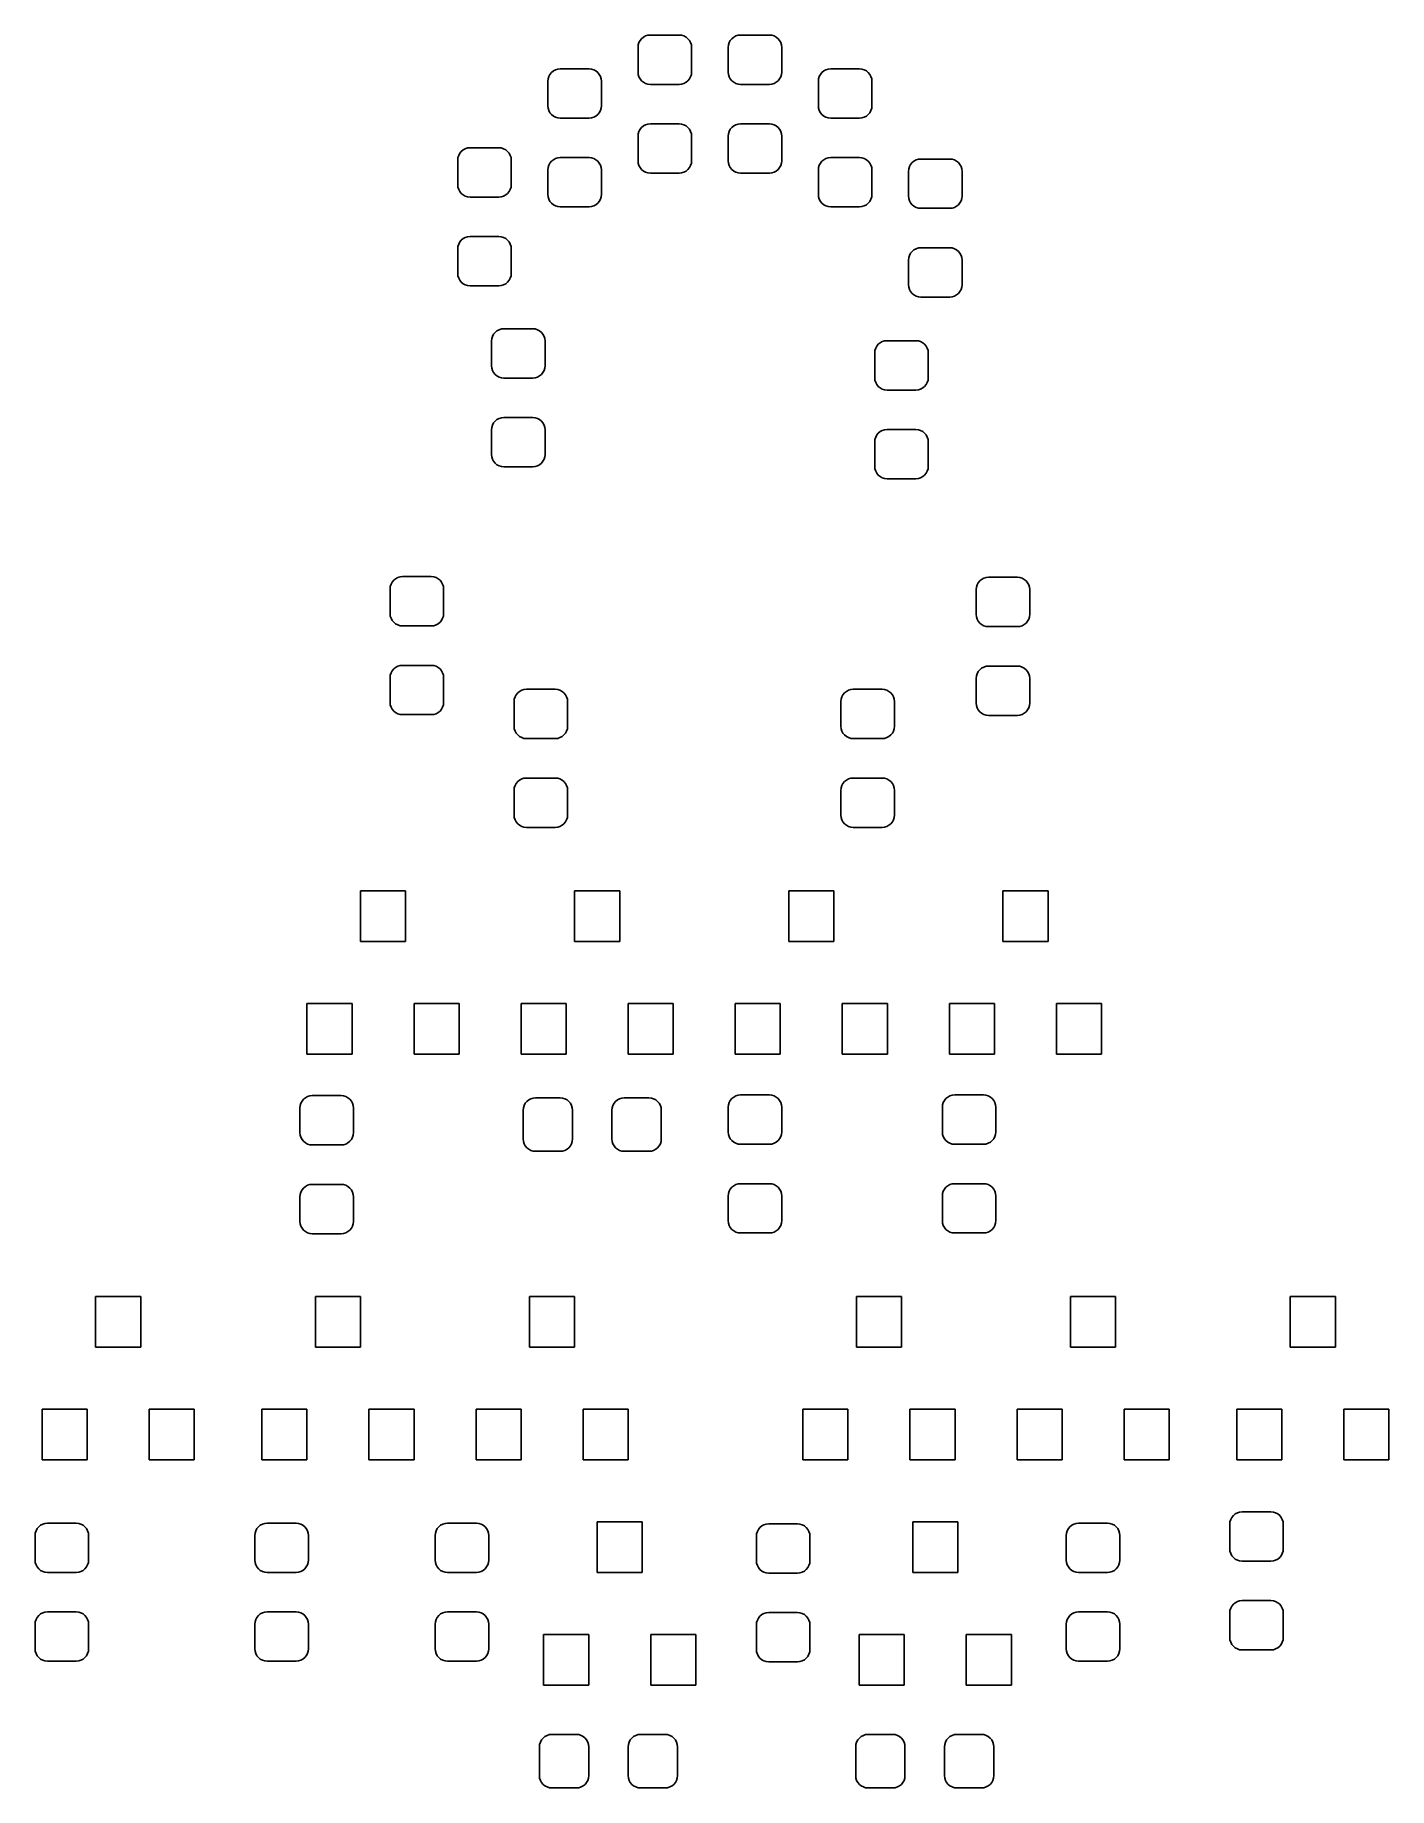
# Model space of a CAD drawing. Extents: x 152.1 to 176.2, y -113.7 to -82.6.
import ezdxf

# ---------------------------------------------------------------- set-up
doc = ezdxf.new("R2010")
doc.units = 0
doc.header["$MEASUREMENT"] = 0
doc.layers.add('BLACK', color=7, linetype='CONTINUOUS')

msp = doc.modelspace()

# ---------------------------------------------------------------- linework, layer by layer
at = {"layer": 'BLACK', "linetype": 'CONTINUOUS'}
for p, q in [((162.825, -82.7812), (162.829, -82.7386)), ((162.829, -82.7386), (162.842, -82.6975)), ((162.842, -82.6975), (162.862, -82.6597)), ((162.862, -82.6597), (162.889, -82.6266)), ((162.889, -82.6266), (162.922, -82.5994)), ((162.922, -82.5994), (162.96, -82.5792)), ((162.96, -82.5792), (163.001, -82.5667)), ((163.001, -82.5667), (163.044, -82.5625)), ((163.044, -82.5625), (163.556, -82.5625)), ((163.556, -82.5625), (163.599, -82.5667)), ((163.599, -82.5667), (163.64, -82.5792)), ((163.64, -82.5792), (163.678, -82.5994)), ((163.678, -82.5994), (163.711, -82.6266)), ((163.711, -82.6266), (163.738, -82.6597)), ((163.738, -82.6597), (163.758, -82.6975)), ((163.758, -82.6975), (163.771, -82.7386)), ((163.771, -82.7386), (163.775, -82.7812)), ((164.425, -82.7812), (164.429, -82.7386)), ((164.429, -82.7386), (164.442, -82.6975)), ((164.442, -82.6975), (164.462, -82.6597)), ((164.462, -82.6597), (164.489, -82.6266)), ((164.489, -82.6266), (164.522, -82.5994)), ((164.522, -82.5994), (164.56, -82.5792)), ((164.56, -82.5792), (164.601, -82.5667)), ((164.601, -82.5667), (164.644, -82.5625)), ((164.644, -82.5625), (165.156, -82.5625)), ((165.156, -82.5625), (165.199, -82.5667)), ((165.199, -82.5667), (165.24, -82.5792)), ((165.24, -82.5792), (165.278, -82.5994)), ((165.278, -82.5994), (165.311, -82.6266)), ((165.311, -82.6266), (165.338, -82.6597)), ((165.338, -82.6597), (165.358, -82.6975)), ((165.358, -82.6975), (165.371, -82.7386)), ((165.371, -82.7386), (165.375, -82.7812)), ((162.825, -83.2188), (162.825, -82.7812)), ((163.775, -82.7812), (163.775, -83.2188)), ((164.425, -83.2188), (164.425, -82.7812)), ((165.375, -82.7812), (165.375, -83.2188)), ((161.225, -83.3812), (161.229, -83.3386)), ((161.225, -83.8187), (161.225, -83.3812)), ((161.229, -83.3386), (161.242, -83.2975)), ((161.242, -83.2975), (161.262, -83.2597)), ((161.262, -83.2597), (161.289, -83.2266)), ((161.289, -83.2266), (161.322, -83.1994)), ((161.322, -83.1994), (161.36, -83.1792)), ((161.36, -83.1792), (161.401, -83.1667)), ((161.401, -83.1667), (161.444, -83.1625)), ((161.444, -83.1625), (161.956, -83.1625)), ((161.956, -83.1625), (161.999, -83.1667)), ((161.999, -83.1667), (162.04, -83.1792)), ((162.04, -83.1792), (162.078, -83.1994)), ((162.078, -83.1994), (162.111, -83.2266)), ((162.111, -83.2266), (162.138, -83.2597)), ((162.138, -83.2597), (162.158, -83.2975)), ((162.158, -83.2975), (162.171, -83.3386)), ((162.171, -83.3386), (162.175, -83.3812)), ((162.175, -83.3812), (162.175, -83.8187)), ((162.829, -83.2614), (162.825, -83.2188)), ((162.842, -83.3025), (162.829, -83.2614)), ((162.862, -83.3403), (162.842, -83.3025)), ((162.889, -83.3734), (162.862, -83.3403)), ((162.922, -83.4006), (162.889, -83.3734)), ((163.711, -83.3734), (163.678, -83.4006)), ((163.738, -83.3403), (163.711, -83.3734)), ((163.758, -83.3025), (163.738, -83.3403)), ((163.771, -83.2614), (163.758, -83.3025)), ((163.775, -83.2188), (163.771, -83.2614)), ((164.429, -83.2614), (164.425, -83.2188)), ((164.442, -83.3025), (164.429, -83.2614)), ((164.462, -83.3403), (164.442, -83.3025)), ((164.489, -83.3734), (164.462, -83.3403)), ((164.522, -83.4006), (164.489, -83.3734)), ((165.311, -83.3734), (165.278, -83.4006)), ((165.338, -83.3403), (165.311, -83.3734)), ((165.358, -83.3025), (165.338, -83.3403)), ((165.371, -83.2614), (165.358, -83.3025)), ((165.375, -83.2188), (165.371, -83.2614)), ((166.025, -83.3812), (166.029, -83.3386)), ((166.025, -83.8187), (166.025, -83.3812)), ((166.029, -83.3386), (166.042, -83.2975)), ((166.042, -83.2975), (166.062, -83.2597)), ((166.062, -83.2597), (166.089, -83.2266)), ((166.089, -83.2266), (166.122, -83.1994)), ((166.122, -83.1994), (166.16, -83.1792)), ((166.16, -83.1792), (166.201, -83.1667)), ((166.201, -83.1667), (166.244, -83.1625)), ((166.244, -83.1625), (166.756, -83.1625)), ((166.756, -83.1625), (166.799, -83.1667)), ((166.799, -83.1667), (166.84, -83.1792)), ((166.84, -83.1792), (166.878, -83.1994)), ((166.878, -83.1994), (166.911, -83.2266)), ((166.911, -83.2266), (166.938, -83.2597)), ((166.938, -83.2597), (166.958, -83.2975)), ((166.958, -83.2975), (166.971, -83.3386)), ((166.971, -83.3386), (166.975, -83.3812)), ((166.975, -83.3812), (166.975, -83.8187)), ((162.96, -83.4208), (162.922, -83.4006)), ((163.001, -83.4333), (162.96, -83.4208)), ((163.044, -83.4375), (163.001, -83.4333)), ((163.556, -83.4375), (163.044, -83.4375)), ((163.599, -83.4333), (163.556, -83.4375)), ((163.64, -83.4208), (163.599, -83.4333)), ((163.678, -83.4006), (163.64, -83.4208)), ((164.56, -83.4208), (164.522, -83.4006)), ((164.601, -83.4333), (164.56, -83.4208)), ((164.644, -83.4375), (164.601, -83.4333)), ((165.156, -83.4375), (164.644, -83.4375)), ((165.199, -83.4333), (165.156, -83.4375)), ((165.24, -83.4208), (165.199, -83.4333)), ((165.278, -83.4006), (165.24, -83.4208)), ((161.229, -83.8614), (161.225, -83.8187)), ((161.242, -83.9025), (161.229, -83.8614)), ((161.262, -83.9403), (161.242, -83.9025)), ((161.289, -83.9734), (161.262, -83.9403)), ((161.322, -84.0006), (161.289, -83.9734)), ((161.36, -84.0208), (161.322, -84.0006)), ((162.078, -84.0006), (162.04, -84.0208)), ((162.111, -83.9734), (162.078, -84.0006)), ((162.138, -83.9403), (162.111, -83.9734)), ((162.158, -83.9025), (162.138, -83.9403)), ((162.171, -83.8614), (162.158, -83.9025)), ((162.175, -83.8187), (162.171, -83.8614)), ((166.029, -83.8614), (166.025, -83.8187)), ((166.042, -83.9025), (166.029, -83.8614)), ((166.062, -83.9403), (166.042, -83.9025)), ((166.089, -83.9734), (166.062, -83.9403)), ((166.122, -84.0006), (166.089, -83.9734)), ((166.16, -84.0208), (166.122, -84.0006)), ((166.878, -84.0006), (166.84, -84.0208)), ((166.911, -83.9734), (166.878, -84.0006)), ((166.938, -83.9403), (166.911, -83.9734)), ((166.958, -83.9025), (166.938, -83.9403)), ((166.971, -83.8614), (166.958, -83.9025)), ((166.975, -83.8187), (166.971, -83.8614)), ((161.401, -84.0333), (161.36, -84.0208)), ((161.444, -84.0375), (161.401, -84.0333)), ((161.956, -84.0375), (161.444, -84.0375)), ((161.999, -84.0333), (161.956, -84.0375)), ((162.04, -84.0208), (161.999, -84.0333)), ((162.825, -84.3563), (162.829, -84.3136)), ((162.829, -84.3136), (162.842, -84.2725)), ((162.842, -84.2725), (162.862, -84.2347)), ((162.862, -84.2347), (162.889, -84.2016)), ((162.889, -84.2016), (162.922, -84.1744)), ((162.922, -84.1744), (162.96, -84.1542)), ((162.96, -84.1542), (163.001, -84.1417)), ((163.001, -84.1417), (163.044, -84.1375)), ((163.044, -84.1375), (163.556, -84.1375)), ((163.556, -84.1375), (163.599, -84.1417)), ((163.599, -84.1417), (163.64, -84.1542)), ((163.64, -84.1542), (163.678, -84.1744)), ((163.678, -84.1744), (163.711, -84.2016)), ((163.711, -84.2016), (163.738, -84.2347)), ((163.738, -84.2347), (163.758, -84.2725)), ((163.758, -84.2725), (163.771, -84.3136)), ((163.771, -84.3136), (163.775, -84.3563)), ((164.425, -84.3563), (164.429, -84.3136)), ((164.429, -84.3136), (164.442, -84.2725)), ((164.442, -84.2725), (164.462, -84.2347)), ((164.462, -84.2347), (164.489, -84.2016)), ((164.489, -84.2016), (164.522, -84.1744)), ((164.522, -84.1744), (164.56, -84.1542)), ((164.56, -84.1542), (164.601, -84.1417)), ((164.601, -84.1417), (164.644, -84.1375)), ((164.644, -84.1375), (165.156, -84.1375)), ((165.156, -84.1375), (165.199, -84.1417)), ((165.199, -84.1417), (165.24, -84.1542)), ((165.24, -84.1542), (165.278, -84.1744)), ((165.278, -84.1744), (165.311, -84.2016)), ((165.311, -84.2016), (165.338, -84.2347)), ((165.338, -84.2347), (165.358, -84.2725)), ((165.358, -84.2725), (165.371, -84.3136)), ((165.371, -84.3136), (165.375, -84.3563)), ((166.201, -84.0333), (166.16, -84.0208)), ((166.244, -84.0375), (166.201, -84.0333)), ((166.756, -84.0375), (166.244, -84.0375)), ((166.799, -84.0333), (166.756, -84.0375)), ((166.84, -84.0208), (166.799, -84.0333)), ((159.689, -84.6266), (159.722, -84.5994)), ((159.722, -84.5994), (159.76, -84.5792)), ((159.76, -84.5792), (159.801, -84.5667)), ((159.801, -84.5667), (159.844, -84.5625)), ((159.844, -84.5625), (160.356, -84.5625)), ((160.356, -84.5625), (160.399, -84.5667)), ((160.399, -84.5667), (160.44, -84.5792)), ((160.44, -84.5792), (160.478, -84.5994)), ((160.478, -84.5994), (160.511, -84.6266)), ((162.825, -84.7938), (162.825, -84.3563)), ((163.775, -84.3563), (163.775, -84.7938)), ((164.425, -84.7938), (164.425, -84.3563)), ((165.375, -84.3563), (165.375, -84.7938)), ((159.625, -84.7812), (159.629, -84.7386)), ((159.625, -85.2188), (159.625, -84.7812)), ((159.629, -84.7386), (159.642, -84.6975)), ((159.642, -84.6975), (159.662, -84.6597)), ((159.662, -84.6597), (159.689, -84.6266)), ((160.511, -84.6266), (160.538, -84.6597)), ((160.538, -84.6597), (160.558, -84.6975)), ((160.558, -84.6975), (160.571, -84.7386)), ((160.571, -84.7386), (160.575, -84.7812)), ((160.575, -84.7812), (160.575, -85.2188)), ((161.225, -84.9562), (161.229, -84.9136)), ((161.229, -84.9136), (161.242, -84.8725)), ((161.242, -84.8725), (161.262, -84.8347)), ((161.262, -84.8347), (161.289, -84.8016)), ((161.289, -84.8016), (161.322, -84.7744)), ((161.322, -84.7744), (161.36, -84.7542)), ((161.36, -84.7542), (161.401, -84.7417)), ((161.401, -84.7417), (161.444, -84.7375)), ((161.444, -84.7375), (161.956, -84.7375)), ((161.956, -84.7375), (161.999, -84.7417)), ((161.999, -84.7417), (162.04, -84.7542)), ((162.04, -84.7542), (162.078, -84.7744)), ((162.078, -84.7744), (162.111, -84.8016)), ((162.111, -84.8016), (162.138, -84.8347)), ((162.138, -84.8347), (162.158, -84.8725)), ((162.158, -84.8725), (162.171, -84.9136)), ((162.171, -84.9136), (162.175, -84.9562)), ((162.829, -84.8364), (162.825, -84.7938)), ((162.842, -84.8775), (162.829, -84.8364)), ((162.862, -84.9153), (162.842, -84.8775)), ((162.889, -84.9484), (162.862, -84.9153)), ((163.738, -84.9153), (163.711, -84.9484)), ((163.758, -84.8775), (163.738, -84.9153)), ((163.771, -84.8364), (163.758, -84.8775)), ((163.775, -84.7938), (163.771, -84.8364)), ((164.429, -84.8364), (164.425, -84.7938)), ((164.442, -84.8775), (164.429, -84.8364)), ((164.462, -84.9153), (164.442, -84.8775)), ((164.489, -84.9484), (164.462, -84.9153)), ((165.338, -84.9153), (165.311, -84.9484)), ((165.358, -84.8775), (165.338, -84.9153)), ((165.371, -84.8364), (165.358, -84.8775)), ((165.375, -84.7938), (165.371, -84.8364)), ((166.025, -84.9562), (166.029, -84.9136)), ((166.029, -84.9136), (166.042, -84.8725)), ((166.042, -84.8725), (166.062, -84.8347)), ((166.062, -84.8347), (166.089, -84.8016)), ((166.089, -84.8016), (166.122, -84.7744)), ((166.122, -84.7744), (166.16, -84.7542)), ((166.16, -84.7542), (166.201, -84.7417)), ((166.201, -84.7417), (166.244, -84.7375)), ((166.244, -84.7375), (166.756, -84.7375)), ((166.756, -84.7375), (166.799, -84.7417)), ((166.799, -84.7417), (166.84, -84.7542)), ((166.84, -84.7542), (166.878, -84.7744)), ((166.878, -84.7744), (166.911, -84.8016)), ((166.911, -84.8016), (166.938, -84.8347)), ((166.938, -84.8347), (166.958, -84.8725)), ((166.958, -84.8725), (166.971, -84.9136)), ((166.971, -84.9136), (166.975, -84.9562)), ((167.629, -84.9386), (167.642, -84.8975)), ((167.642, -84.8975), (167.662, -84.8597)), ((167.662, -84.8597), (167.689, -84.8266)), ((167.689, -84.8266), (167.722, -84.7994)), ((167.722, -84.7994), (167.76, -84.7792)), ((167.76, -84.7792), (167.801, -84.7667)), ((167.801, -84.7667), (167.844, -84.7625)), ((167.844, -84.7625), (168.356, -84.7625)), ((168.356, -84.7625), (168.399, -84.7667)), ((168.399, -84.7667), (168.44, -84.7792)), ((168.44, -84.7792), (168.478, -84.7994)), ((168.478, -84.7994), (168.511, -84.8266)), ((168.511, -84.8266), (168.538, -84.8597)), ((168.538, -84.8597), (168.558, -84.8975)), ((168.558, -84.8975), (168.571, -84.9386)), ((159.629, -85.2614), (159.625, -85.2188)), ((160.575, -85.2188), (160.571, -85.2614)), ((161.225, -85.3937), (161.225, -84.9562)), ((162.175, -84.9562), (162.175, -85.3937)), ((162.922, -84.9756), (162.889, -84.9484)), ((162.96, -84.9958), (162.922, -84.9756)), ((163.001, -85.0083), (162.96, -84.9958)), ((163.044, -85.0125), (163.001, -85.0083)), ((163.556, -85.0125), (163.044, -85.0125)), ((163.599, -85.0083), (163.556, -85.0125)), ((163.64, -84.9958), (163.599, -85.0083)), ((163.678, -84.9756), (163.64, -84.9958)), ((163.711, -84.9484), (163.678, -84.9756)), ((164.522, -84.9756), (164.489, -84.9484)), ((164.56, -84.9958), (164.522, -84.9756)), ((164.601, -85.0083), (164.56, -84.9958)), ((164.644, -85.0125), (164.601, -85.0083)), ((165.156, -85.0125), (164.644, -85.0125)), ((165.199, -85.0083), (165.156, -85.0125)), ((165.24, -84.9958), (165.199, -85.0083)), ((165.278, -84.9756), (165.24, -84.9958)), ((165.311, -84.9484), (165.278, -84.9756)), ((166.025, -85.3937), (166.025, -84.9562)), ((166.975, -84.9562), (166.975, -85.3937)), ((167.625, -84.9813), (167.629, -84.9386)), ((167.625, -85.4188), (167.625, -84.9813)), ((168.571, -84.9386), (168.575, -84.9813)), ((168.575, -84.9813), (168.575, -85.4188)), ((159.642, -85.3025), (159.629, -85.2614)), ((159.662, -85.3403), (159.642, -85.3025)), ((159.689, -85.3734), (159.662, -85.3403)), ((159.722, -85.4006), (159.689, -85.3734)), ((159.76, -85.4208), (159.722, -85.4006)), ((159.801, -85.4333), (159.76, -85.4208)), ((159.844, -85.4375), (159.801, -85.4333)), ((160.356, -85.4375), (159.844, -85.4375)), ((160.399, -85.4333), (160.356, -85.4375)), ((160.44, -85.4208), (160.399, -85.4333)), ((160.478, -85.4006), (160.44, -85.4208)), ((160.511, -85.3734), (160.478, -85.4006)), ((160.538, -85.3403), (160.511, -85.3734)), ((160.558, -85.3025), (160.538, -85.3403)), ((160.571, -85.2614), (160.558, -85.3025)), ((161.229, -85.4364), (161.225, -85.3937)), ((161.242, -85.4775), (161.229, -85.4364)), ((161.262, -85.5153), (161.242, -85.4775)), ((161.289, -85.5484), (161.262, -85.5153)), ((161.322, -85.5756), (161.289, -85.5484)), ((162.111, -85.5484), (162.078, -85.5756)), ((162.138, -85.5153), (162.111, -85.5484)), ((162.158, -85.4775), (162.138, -85.5153)), ((162.171, -85.4364), (162.158, -85.4775)), ((162.175, -85.3937), (162.171, -85.4364)), ((166.029, -85.4364), (166.025, -85.3937)), ((166.042, -85.4775), (166.029, -85.4364)), ((166.062, -85.5153), (166.042, -85.4775)), ((166.089, -85.5484), (166.062, -85.5153)), ((166.122, -85.5756), (166.089, -85.5484)), ((166.911, -85.5484), (166.878, -85.5756)), ((166.938, -85.5153), (166.911, -85.5484)), ((166.958, -85.4775), (166.938, -85.5153)), ((166.971, -85.4364), (166.958, -85.4775)), ((166.975, -85.3937), (166.971, -85.4364)), ((167.629, -85.4614), (167.625, -85.4188)), ((167.642, -85.5025), (167.629, -85.4614)), ((167.662, -85.5403), (167.642, -85.5025)), ((167.689, -85.5734), (167.662, -85.5403)), ((168.538, -85.5403), (168.511, -85.5734)), ((168.558, -85.5025), (168.538, -85.5403)), ((168.571, -85.4614), (168.558, -85.5025)), ((168.575, -85.4188), (168.571, -85.4614)), ((161.36, -85.5958), (161.322, -85.5756)), ((161.401, -85.6083), (161.36, -85.5958)), ((161.444, -85.6125), (161.401, -85.6083)), ((161.956, -85.6125), (161.444, -85.6125)), ((161.999, -85.6083), (161.956, -85.6125)), ((162.04, -85.5958), (161.999, -85.6083)), ((162.078, -85.5756), (162.04, -85.5958)), ((166.16, -85.5958), (166.122, -85.5756)), ((166.201, -85.6083), (166.16, -85.5958)), ((166.244, -85.6125), (166.201, -85.6083)), ((166.756, -85.6125), (166.244, -85.6125)), ((166.799, -85.6083), (166.756, -85.6125)), ((166.84, -85.5958), (166.799, -85.6083)), ((166.878, -85.5756), (166.84, -85.5958)), ((167.722, -85.6006), (167.689, -85.5734)), ((167.76, -85.6208), (167.722, -85.6006)), ((167.801, -85.6333), (167.76, -85.6208)), ((167.844, -85.6375), (167.801, -85.6333)), ((168.356, -85.6375), (167.844, -85.6375)), ((168.399, -85.6333), (168.356, -85.6375)), ((168.44, -85.6208), (168.399, -85.6333)), ((168.478, -85.6006), (168.44, -85.6208)), ((168.511, -85.5734), (168.478, -85.6006)), ((159.689, -86.2016), (159.722, -86.1744)), ((159.722, -86.1744), (159.76, -86.1542)), ((159.76, -86.1542), (159.801, -86.1417)), ((159.801, -86.1417), (159.844, -86.1375)), ((159.844, -86.1375), (160.356, -86.1375)), ((160.356, -86.1375), (160.399, -86.1417)), ((160.399, -86.1417), (160.44, -86.1542)), ((160.44, -86.1542), (160.478, -86.1744)), ((160.478, -86.1744), (160.511, -86.2016)), ((159.625, -86.3563), (159.629, -86.3136)), ((159.625, -86.7938), (159.625, -86.3563)), ((159.629, -86.3136), (159.642, -86.2725)), ((159.642, -86.2725), (159.662, -86.2347)), ((159.662, -86.2347), (159.689, -86.2016)), ((160.511, -86.2016), (160.538, -86.2347)), ((160.538, -86.2347), (160.558, -86.2725)), ((160.558, -86.2725), (160.571, -86.3136)), ((160.571, -86.3136), (160.575, -86.3563)), ((160.575, -86.3563), (160.575, -86.7938)), ((167.629, -86.5136), (167.642, -86.4725)), ((167.642, -86.4725), (167.662, -86.4347)), ((167.662, -86.4347), (167.689, -86.4016)), ((167.689, -86.4016), (167.722, -86.3744)), ((167.722, -86.3744), (167.76, -86.3542)), ((167.76, -86.3542), (167.801, -86.3417)), ((167.801, -86.3417), (167.844, -86.3375)), ((167.844, -86.3375), (168.356, -86.3375)), ((168.356, -86.3375), (168.399, -86.3417)), ((168.399, -86.3417), (168.44, -86.3542)), ((168.44, -86.3542), (168.478, -86.3744)), ((168.478, -86.3744), (168.511, -86.4016)), ((168.511, -86.4016), (168.538, -86.4347)), ((168.538, -86.4347), (168.558, -86.4725)), ((168.558, -86.4725), (168.571, -86.5136)), ((159.629, -86.8364), (159.625, -86.7938)), ((160.575, -86.7938), (160.571, -86.8364)), ((167.625, -86.5562), (167.629, -86.5136)), ((167.625, -86.9937), (167.625, -86.5562)), ((168.571, -86.5136), (168.575, -86.5562)), ((168.575, -86.5562), (168.575, -86.9937)), ((159.642, -86.8775), (159.629, -86.8364)), ((159.662, -86.9153), (159.642, -86.8775)), ((159.689, -86.9484), (159.662, -86.9153)), ((159.722, -86.9756), (159.689, -86.9484)), ((159.76, -86.9958), (159.722, -86.9756)), ((159.801, -87.0083), (159.76, -86.9958)), ((159.844, -87.0125), (159.801, -87.0083)), ((160.356, -87.0125), (159.844, -87.0125)), ((160.399, -87.0083), (160.356, -87.0125)), ((160.44, -86.9958), (160.399, -87.0083)), ((160.478, -86.9756), (160.44, -86.9958)), ((160.511, -86.9484), (160.478, -86.9756)), ((160.538, -86.9153), (160.511, -86.9484)), ((160.558, -86.8775), (160.538, -86.9153)), ((160.571, -86.8364), (160.558, -86.8775)), ((167.629, -87.0364), (167.625, -86.9937)), ((167.642, -87.0775), (167.629, -87.0364)), ((167.662, -87.1153), (167.642, -87.0775)), ((168.558, -87.0775), (168.538, -87.1153)), ((168.571, -87.0364), (168.558, -87.0775)), ((168.575, -86.9937), (168.571, -87.0364)), ((167.689, -87.1484), (167.662, -87.1153)), ((167.722, -87.1756), (167.689, -87.1484)), ((167.76, -87.1958), (167.722, -87.1756)), ((167.801, -87.2083), (167.76, -87.1958)), ((167.844, -87.2125), (167.801, -87.2083)), ((168.356, -87.2125), (167.844, -87.2125)), ((168.399, -87.2083), (168.356, -87.2125)), ((168.44, -87.1958), (168.399, -87.2083)), ((168.478, -87.1756), (168.44, -87.1958)), ((168.511, -87.1484), (168.478, -87.1756)), ((168.538, -87.1153), (168.511, -87.1484)), ((160.225, -87.9937), (160.229, -87.9511)), ((160.225, -88.4312), (160.225, -87.9937)), ((160.229, -87.9511), (160.242, -87.91)), ((160.242, -87.91), (160.262, -87.8722)), ((160.262, -87.8722), (160.289, -87.8391)), ((160.289, -87.8391), (160.322, -87.8119)), ((160.322, -87.8119), (160.36, -87.7917)), ((160.36, -87.7917), (160.401, -87.7792)), ((160.401, -87.7792), (160.444, -87.775)), ((160.444, -87.775), (160.956, -87.775)), ((160.956, -87.775), (160.999, -87.7792)), ((160.999, -87.7792), (161.04, -87.7917)), ((161.04, -87.7917), (161.078, -87.8119)), ((161.078, -87.8119), (161.111, -87.8391)), ((161.111, -87.8391), (161.138, -87.8722)), ((161.138, -87.8722), (161.158, -87.91)), ((161.158, -87.91), (161.171, -87.9511)), ((161.171, -87.9511), (161.175, -87.9937)), ((161.175, -87.9937), (161.175, -88.4312)), ((167.089, -88.0516), (167.122, -88.0244)), ((167.122, -88.0244), (167.16, -88.0042)), ((167.16, -88.0042), (167.201, -87.9917)), ((167.201, -87.9917), (167.244, -87.9875)), ((167.244, -87.9875), (167.756, -87.9875)), ((167.756, -87.9875), (167.799, -87.9917)), ((167.799, -87.9917), (167.84, -88.0042)), ((167.84, -88.0042), (167.878, -88.0244)), ((167.878, -88.0244), (167.911, -88.0516)), ((167.025, -88.2062), (167.029, -88.1636)), ((167.025, -88.6437), (167.025, -88.2062)), ((167.029, -88.1636), (167.042, -88.1225)), ((167.042, -88.1225), (167.062, -88.0847)), ((167.062, -88.0847), (167.089, -88.0516)), ((167.911, -88.0516), (167.938, -88.0847)), ((167.938, -88.0847), (167.958, -88.1225)), ((167.958, -88.1225), (167.971, -88.1636)), ((167.971, -88.1636), (167.975, -88.2062)), ((167.975, -88.2062), (167.975, -88.6437)), ((160.229, -88.4739), (160.225, -88.4312)), ((160.242, -88.515), (160.229, -88.4739)), ((160.262, -88.5528), (160.242, -88.515)), ((160.289, -88.5859), (160.262, -88.5528)), ((160.322, -88.6131), (160.289, -88.5859)), ((160.36, -88.6333), (160.322, -88.6131)), ((160.401, -88.6458), (160.36, -88.6333)), ((160.444, -88.65), (160.401, -88.6458)), ((160.956, -88.65), (160.444, -88.65)), ((160.999, -88.6458), (160.956, -88.65)), ((161.04, -88.6333), (160.999, -88.6458)), ((161.078, -88.6131), (161.04, -88.6333)), ((161.111, -88.5859), (161.078, -88.6131)), ((161.138, -88.5528), (161.111, -88.5859)), ((161.158, -88.515), (161.138, -88.5528)), ((161.171, -88.4739), (161.158, -88.515)), ((161.175, -88.4312), (161.171, -88.4739)), ((167.029, -88.6864), (167.025, -88.6437)), ((167.975, -88.6437), (167.971, -88.6864)), ((167.042, -88.7275), (167.029, -88.6864)), ((167.062, -88.7653), (167.042, -88.7275)), ((167.089, -88.7984), (167.062, -88.7653)), ((167.122, -88.8256), (167.089, -88.7984)), ((167.16, -88.8458), (167.122, -88.8256)), ((167.201, -88.8583), (167.16, -88.8458)), ((167.244, -88.8625), (167.201, -88.8583)), ((167.756, -88.8625), (167.244, -88.8625)), ((167.799, -88.8583), (167.756, -88.8625)), ((167.84, -88.8458), (167.799, -88.8583)), ((167.878, -88.8256), (167.84, -88.8458)), ((167.911, -88.7984), (167.878, -88.8256)), ((167.938, -88.7653), (167.911, -88.7984)), ((167.958, -88.7275), (167.938, -88.7653)), ((167.971, -88.6864), (167.958, -88.7275)), ((160.225, -89.5687), (160.229, -89.5261)), ((160.225, -90.0062), (160.225, -89.5687)), ((160.229, -89.5261), (160.242, -89.485)), ((160.242, -89.485), (160.262, -89.4472)), ((160.262, -89.4472), (160.289, -89.4141)), ((160.289, -89.4141), (160.322, -89.3869)), ((160.322, -89.3869), (160.36, -89.3667)), ((160.36, -89.3667), (160.401, -89.3542)), ((160.401, -89.3542), (160.444, -89.35)), ((160.444, -89.35), (160.956, -89.35)), ((160.956, -89.35), (160.999, -89.3542)), ((160.999, -89.3542), (161.04, -89.3667)), ((161.04, -89.3667), (161.078, -89.3869)), ((161.078, -89.3869), (161.111, -89.4141)), ((161.111, -89.4141), (161.138, -89.4472)), ((161.138, -89.4472), (161.158, -89.485)), ((161.158, -89.485), (161.171, -89.5261)), ((161.171, -89.5261), (161.175, -89.5687)), ((161.175, -89.5687), (161.175, -90.0062)), ((167.089, -89.6266), (167.122, -89.5994)), ((167.122, -89.5994), (167.16, -89.5792)), ((167.16, -89.5792), (167.201, -89.5667)), ((167.201, -89.5667), (167.244, -89.5625)), ((167.244, -89.5625), (167.756, -89.5625)), ((167.756, -89.5625), (167.799, -89.5667)), ((167.799, -89.5667), (167.84, -89.5792)), ((167.84, -89.5792), (167.878, -89.5994)), ((167.878, -89.5994), (167.911, -89.6266)), ((167.025, -89.7812), (167.029, -89.7386)), ((167.025, -90.2188), (167.025, -89.7812)), ((167.029, -89.7386), (167.042, -89.6975)), ((167.042, -89.6975), (167.062, -89.6597)), ((167.062, -89.6597), (167.089, -89.6266)), ((167.911, -89.6266), (167.938, -89.6597)), ((167.938, -89.6597), (167.958, -89.6975)), ((167.958, -89.6975), (167.971, -89.7386)), ((167.971, -89.7386), (167.975, -89.7812)), ((167.975, -89.7812), (167.975, -90.2188)), ((160.229, -90.0489), (160.225, -90.0062)), ((160.242, -90.09), (160.229, -90.0489)), ((160.262, -90.1278), (160.242, -90.09)), ((160.289, -90.1609), (160.262, -90.1278)), ((160.322, -90.1881), (160.289, -90.1609)), ((160.36, -90.2083), (160.322, -90.1881)), ((160.401, -90.2208), (160.36, -90.2083)), ((160.444, -90.225), (160.401, -90.2208)), ((160.956, -90.225), (160.444, -90.225)), ((160.999, -90.2208), (160.956, -90.225)), ((161.04, -90.2083), (160.999, -90.2208)), ((161.078, -90.1881), (161.04, -90.2083)), ((161.111, -90.1609), (161.078, -90.1881)), ((161.138, -90.1278), (161.111, -90.1609)), ((161.158, -90.09), (161.138, -90.1278)), ((161.171, -90.0489), (161.158, -90.09)), ((161.175, -90.0062), (161.171, -90.0489)), ((167.029, -90.2614), (167.025, -90.2188)), ((167.975, -90.2188), (167.971, -90.2614)), ((167.042, -90.3025), (167.029, -90.2614)), ((167.062, -90.3403), (167.042, -90.3025)), ((167.089, -90.3734), (167.062, -90.3403)), ((167.122, -90.4006), (167.089, -90.3734)), ((167.16, -90.4208), (167.122, -90.4006)), ((167.201, -90.4333), (167.16, -90.4208)), ((167.244, -90.4375), (167.201, -90.4333)), ((167.756, -90.4375), (167.244, -90.4375)), ((167.799, -90.4333), (167.756, -90.4375)), ((167.84, -90.4208), (167.799, -90.4333)), ((167.878, -90.4006), (167.84, -90.4208)), ((167.911, -90.3734), (167.878, -90.4006)), ((167.938, -90.3403), (167.911, -90.3734)), ((167.958, -90.3025), (167.938, -90.3403)), ((167.971, -90.2614), (167.958, -90.3025)), ((158.425, -92.3937), (158.429, -92.3511)), ((158.425, -92.8312), (158.425, -92.3937)), ((158.429, -92.3511), (158.442, -92.31)), ((158.442, -92.31), (158.462, -92.2722)), ((158.462, -92.2722), (158.489, -92.2391)), ((158.489, -92.2391), (158.522, -92.2119)), ((158.522, -92.2119), (158.56, -92.1917)), ((158.56, -92.1917), (158.601, -92.1792)), ((158.601, -92.1792), (158.644, -92.175)), ((158.644, -92.175), (159.156, -92.175)), ((159.156, -92.175), (159.199, -92.1792)), ((159.199, -92.1792), (159.24, -92.1917)), ((159.24, -92.1917), (159.278, -92.2119)), ((159.278, -92.2119), (159.311, -92.2391)), ((159.311, -92.2391), (159.338, -92.2722)), ((159.338, -92.2722), (159.358, -92.31)), ((159.358, -92.31), (159.371, -92.3511)), ((159.371, -92.3511), (159.375, -92.3937)), ((159.375, -92.3937), (159.375, -92.8312)), ((168.825, -92.4062), (168.829, -92.3636)), ((168.829, -92.3636), (168.842, -92.3225)), ((168.842, -92.3225), (168.862, -92.2847)), ((168.862, -92.2847), (168.889, -92.2516)), ((168.889, -92.2516), (168.922, -92.2244)), ((168.922, -92.2244), (168.96, -92.2042)), ((168.96, -92.2042), (169.001, -92.1917)), ((169.001, -92.1917), (169.044, -92.1875)), ((169.044, -92.1875), (169.556, -92.1875)), ((169.556, -92.1875), (169.599, -92.1917)), ((169.599, -92.1917), (169.64, -92.2042)), ((169.64, -92.2042), (169.678, -92.2244)), ((169.678, -92.2244), (169.711, -92.2516)), ((169.711, -92.2516), (169.738, -92.2847)), ((169.738, -92.2847), (169.758, -92.3225)), ((169.758, -92.3225), (169.771, -92.3636)), ((169.771, -92.3636), (169.775, -92.4062)), ((168.825, -92.8438), (168.825, -92.4062)), ((169.775, -92.4062), (169.775, -92.8438)), ((158.429, -92.8739), (158.425, -92.8312)), ((158.442, -92.915), (158.429, -92.8739)), ((158.462, -92.9528), (158.442, -92.915)), ((158.489, -92.9859), (158.462, -92.9528)), ((158.522, -93.0131), (158.489, -92.9859)), ((158.56, -93.0333), (158.522, -93.0131)), ((159.278, -93.0131), (159.24, -93.0333)), ((159.311, -92.9859), (159.278, -93.0131)), ((159.338, -92.9528), (159.311, -92.9859)), ((159.358, -92.915), (159.338, -92.9528)), ((159.371, -92.8739), (159.358, -92.915)), ((159.375, -92.8312), (159.371, -92.8739)), ((168.829, -92.8864), (168.825, -92.8438)), ((168.842, -92.9275), (168.829, -92.8864)), ((168.862, -92.9653), (168.842, -92.9275)), ((168.889, -92.9984), (168.862, -92.9653)), ((168.922, -93.0256), (168.889, -92.9984)), ((168.96, -93.0458), (168.922, -93.0256)), ((169.678, -93.0256), (169.64, -93.0458)), ((169.711, -92.9984), (169.678, -93.0256)), ((169.738, -92.9653), (169.711, -92.9984)), ((169.758, -92.9275), (169.738, -92.9653)), ((169.771, -92.8864), (169.758, -92.9275)), ((169.775, -92.8438), (169.771, -92.8864)), ((158.601, -93.0458), (158.56, -93.0333)), ((158.644, -93.05), (158.601, -93.0458)), ((159.156, -93.05), (158.644, -93.05)), ((159.199, -93.0458), (159.156, -93.05)), ((159.24, -93.0333), (159.199, -93.0458)), ((169.001, -93.0583), (168.96, -93.0458)), ((169.044, -93.0625), (169.001, -93.0583)), ((169.556, -93.0625), (169.044, -93.0625)), ((169.599, -93.0583), (169.556, -93.0625)), ((169.64, -93.0458), (169.599, -93.0583)), ((158.425, -93.9688), (158.429, -93.9261)), ((158.429, -93.9261), (158.442, -93.885)), ((158.442, -93.885), (158.462, -93.8472)), ((158.462, -93.8472), (158.489, -93.8141)), ((158.489, -93.8141), (158.522, -93.7869)), ((158.522, -93.7869), (158.56, -93.7667)), ((158.56, -93.7667), (158.601, -93.7542)), ((158.601, -93.7542), (158.644, -93.75)), ((158.644, -93.75), (159.156, -93.75)), ((159.156, -93.75), (159.199, -93.7542)), ((159.199, -93.7542), (159.24, -93.7667)), ((159.24, -93.7667), (159.278, -93.7869)), ((159.278, -93.7869), (159.311, -93.8141)), ((159.311, -93.8141), (159.338, -93.8472)), ((159.338, -93.8472), (159.358, -93.885)), ((159.358, -93.885), (159.371, -93.9261)), ((159.371, -93.9261), (159.375, -93.9688)), ((168.825, -93.9813), (168.829, -93.9386)), ((168.829, -93.9386), (168.842, -93.8975)), ((168.842, -93.8975), (168.862, -93.8597)), ((168.862, -93.8597), (168.889, -93.8266)), ((168.889, -93.8266), (168.922, -93.7994)), ((168.922, -93.7994), (168.96, -93.7792)), ((168.96, -93.7792), (169.001, -93.7667)), ((169.001, -93.7667), (169.044, -93.7625)), ((169.044, -93.7625), (169.556, -93.7625)), ((169.556, -93.7625), (169.599, -93.7667)), ((169.599, -93.7667), (169.64, -93.7792)), ((169.64, -93.7792), (169.678, -93.7994)), ((169.678, -93.7994), (169.711, -93.8266)), ((169.711, -93.8266), (169.738, -93.8597)), ((169.738, -93.8597), (169.758, -93.8975)), ((169.758, -93.8975), (169.771, -93.9386)), ((169.771, -93.9386), (169.775, -93.9813)), ((158.425, -94.4062), (158.425, -93.9688)), ((159.375, -93.9688), (159.375, -94.4062)), ((160.662, -94.2722), (160.689, -94.2391)), ((160.689, -94.2391), (160.722, -94.2119)), ((160.722, -94.2119), (160.76, -94.1917)), ((160.76, -94.1917), (160.801, -94.1792)), ((160.801, -94.1792), (160.844, -94.175)), ((160.844, -94.175), (161.356, -94.175)), ((161.356, -94.175), (161.399, -94.1792)), ((161.399, -94.1792), (161.44, -94.1917)), ((161.44, -94.1917), (161.478, -94.2119)), ((161.478, -94.2119), (161.511, -94.2391)), ((161.511, -94.2391), (161.538, -94.2722)), ((166.462, -94.2722), (166.489, -94.2391)), ((166.489, -94.2391), (166.522, -94.2119)), ((166.522, -94.2119), (166.56, -94.1917)), ((166.56, -94.1917), (166.601, -94.1792)), ((166.601, -94.1792), (166.644, -94.175)), ((166.644, -94.175), (167.156, -94.175)), ((167.156, -94.175), (167.199, -94.1792)), ((167.199, -94.1792), (167.24, -94.1917)), ((167.24, -94.1917), (167.278, -94.2119)), ((167.278, -94.2119), (167.311, -94.2391)), ((167.311, -94.2391), (167.338, -94.2722)), ((168.825, -94.4187), (168.825, -93.9813)), ((169.775, -93.9813), (169.775, -94.4187)), ((158.429, -94.4489), (158.425, -94.4062)), ((158.442, -94.49), (158.429, -94.4489)), ((158.462, -94.5278), (158.442, -94.49)), ((158.489, -94.5609), (158.462, -94.5278)), ((158.522, -94.5881), (158.489, -94.5609)), ((159.311, -94.5609), (159.278, -94.5881)), ((159.338, -94.5278), (159.311, -94.5609)), ((159.358, -94.49), (159.338, -94.5278)), ((159.371, -94.4489), (159.358, -94.49)), ((159.375, -94.4062), (159.371, -94.4489)), ((160.625, -94.3937), (160.629, -94.3511)), ((160.625, -94.8312), (160.625, -94.3937)), ((160.629, -94.3511), (160.642, -94.31)), ((160.642, -94.31), (160.662, -94.2722)), ((161.538, -94.2722), (161.558, -94.31)), ((161.558, -94.31), (161.571, -94.3511)), ((161.571, -94.3511), (161.575, -94.3937)), ((161.575, -94.3937), (161.575, -94.8312)), ((166.425, -94.3937), (166.429, -94.3511)), ((166.425, -94.8312), (166.425, -94.3937)), ((166.429, -94.3511), (166.442, -94.31)), ((166.442, -94.31), (166.462, -94.2722)), ((167.338, -94.2722), (167.358, -94.31)), ((167.358, -94.31), (167.371, -94.3511)), ((167.371, -94.3511), (167.375, -94.3937)), ((167.375, -94.3937), (167.375, -94.8312)), ((168.829, -94.4614), (168.825, -94.4187)), ((168.842, -94.5025), (168.829, -94.4614)), ((168.862, -94.5403), (168.842, -94.5025)), ((168.889, -94.5734), (168.862, -94.5403)), ((168.922, -94.6006), (168.889, -94.5734)), ((169.711, -94.5734), (169.678, -94.6006)), ((169.738, -94.5403), (169.711, -94.5734)), ((169.758, -94.5025), (169.738, -94.5403)), ((169.771, -94.4614), (169.758, -94.5025)), ((169.775, -94.4187), (169.771, -94.4614)), ((158.56, -94.6083), (158.522, -94.5881)), ((158.601, -94.6208), (158.56, -94.6083)), ((158.644, -94.625), (158.601, -94.6208)), ((159.156, -94.625), (158.644, -94.625)), ((159.199, -94.6208), (159.156, -94.625)), ((159.24, -94.6083), (159.199, -94.6208)), ((159.278, -94.5881), (159.24, -94.6083)), ((160.629, -94.8739), (160.625, -94.8312)), ((160.642, -94.915), (160.629, -94.8739)), ((161.571, -94.8739), (161.558, -94.915)), ((161.575, -94.8312), (161.571, -94.8739)), ((166.429, -94.8739), (166.425, -94.8312)), ((166.442, -94.915), (166.429, -94.8739)), ((167.371, -94.8739), (167.358, -94.915)), ((167.375, -94.8312), (167.371, -94.8739)), ((168.96, -94.6208), (168.922, -94.6006)), ((169.001, -94.6333), (168.96, -94.6208)), ((169.044, -94.6375), (169.001, -94.6333)), ((169.556, -94.6375), (169.044, -94.6375)), ((169.599, -94.6333), (169.556, -94.6375)), ((169.64, -94.6208), (169.599, -94.6333)), ((169.678, -94.6006), (169.64, -94.6208)), ((160.662, -94.9528), (160.642, -94.915)), ((160.689, -94.9859), (160.662, -94.9528)), ((160.722, -95.0131), (160.689, -94.9859)), ((160.76, -95.0333), (160.722, -95.0131)), ((160.801, -95.0458), (160.76, -95.0333)), ((160.844, -95.05), (160.801, -95.0458)), ((161.356, -95.05), (160.844, -95.05)), ((161.399, -95.0458), (161.356, -95.05)), ((161.44, -95.0333), (161.399, -95.0458)), ((161.478, -95.0131), (161.44, -95.0333)), ((161.511, -94.9859), (161.478, -95.0131)), ((161.538, -94.9528), (161.511, -94.9859)), ((161.558, -94.915), (161.538, -94.9528)), ((166.462, -94.9528), (166.442, -94.915)), ((166.489, -94.9859), (166.462, -94.9528)), ((166.522, -95.0131), (166.489, -94.9859)), ((166.56, -95.0333), (166.522, -95.0131)), ((166.601, -95.0458), (166.56, -95.0333)), ((166.644, -95.05), (166.601, -95.0458)), ((167.156, -95.05), (166.644, -95.05)), ((167.199, -95.0458), (167.156, -95.05)), ((167.24, -95.0333), (167.199, -95.0458)), ((167.278, -95.0131), (167.24, -95.0333)), ((167.311, -94.9859), (167.278, -95.0131)), ((167.338, -94.9528), (167.311, -94.9859)), ((167.358, -94.915), (167.338, -94.9528)), ((160.662, -95.8472), (160.689, -95.8141)), ((160.689, -95.8141), (160.722, -95.7869)), ((160.722, -95.7869), (160.76, -95.7667)), ((160.76, -95.7667), (160.801, -95.7542)), ((160.801, -95.7542), (160.844, -95.75)), ((160.844, -95.75), (161.356, -95.75)), ((161.356, -95.75), (161.399, -95.7542)), ((161.399, -95.7542), (161.44, -95.7667)), ((161.44, -95.7667), (161.478, -95.7869)), ((161.478, -95.7869), (161.511, -95.8141)), ((161.511, -95.8141), (161.538, -95.8472)), ((166.462, -95.8472), (166.489, -95.8141)), ((166.489, -95.8141), (166.522, -95.7869)), ((166.522, -95.7869), (166.56, -95.7667)), ((166.56, -95.7667), (166.601, -95.7542)), ((166.601, -95.7542), (166.644, -95.75)), ((166.644, -95.75), (167.156, -95.75)), ((167.156, -95.75), (167.199, -95.7542)), ((167.199, -95.7542), (167.24, -95.7667)), ((167.24, -95.7667), (167.278, -95.7869)), ((167.278, -95.7869), (167.311, -95.8141)), ((167.311, -95.8141), (167.338, -95.8472)), ((160.625, -95.9688), (160.629, -95.9261)), ((160.625, -96.4062), (160.625, -95.9688)), ((160.629, -95.9261), (160.642, -95.885)), ((160.642, -95.885), (160.662, -95.8472)), ((161.538, -95.8472), (161.558, -95.885)), ((161.558, -95.885), (161.571, -95.9261)), ((161.571, -95.9261), (161.575, -95.9688)), ((161.575, -95.9688), (161.575, -96.4062)), ((166.425, -95.9688), (166.429, -95.9261)), ((166.425, -96.4062), (166.425, -95.9688)), ((166.429, -95.9261), (166.442, -95.885)), ((166.442, -95.885), (166.462, -95.8472)), ((167.338, -95.8472), (167.358, -95.885)), ((167.358, -95.885), (167.371, -95.9261)), ((167.371, -95.9261), (167.375, -95.9688)), ((167.375, -95.9688), (167.375, -96.4062)), ((160.629, -96.4489), (160.625, -96.4062)), ((161.575, -96.4062), (161.571, -96.4489)), ((166.429, -96.4489), (166.425, -96.4062)), ((167.375, -96.4062), (167.371, -96.4489)), ((160.642, -96.49), (160.629, -96.4489)), ((160.662, -96.5278), (160.642, -96.49)), ((160.689, -96.5609), (160.662, -96.5278)), ((160.722, -96.5881), (160.689, -96.5609)), ((160.76, -96.6083), (160.722, -96.5881)), ((160.801, -96.6208), (160.76, -96.6083)), ((160.844, -96.625), (160.801, -96.6208)), ((161.356, -96.625), (160.844, -96.625)), ((161.399, -96.6208), (161.356, -96.625)), ((161.44, -96.6083), (161.399, -96.6208)), ((161.478, -96.5881), (161.44, -96.6083)), ((161.511, -96.5609), (161.478, -96.5881)), ((161.538, -96.5278), (161.511, -96.5609)), ((161.558, -96.49), (161.538, -96.5278)), ((161.571, -96.4489), (161.558, -96.49)), ((166.442, -96.49), (166.429, -96.4489)), ((166.462, -96.5278), (166.442, -96.49)), ((166.489, -96.5609), (166.462, -96.5278)), ((166.522, -96.5881), (166.489, -96.5609)), ((166.56, -96.6083), (166.522, -96.5881)), ((166.601, -96.6208), (166.56, -96.6083)), ((166.644, -96.625), (166.601, -96.6208)), ((167.156, -96.625), (166.644, -96.625)), ((167.199, -96.6208), (167.156, -96.625)), ((167.24, -96.6083), (167.199, -96.6208)), ((167.278, -96.5881), (167.24, -96.6083)), ((167.311, -96.5609), (167.278, -96.5881)), ((167.338, -96.5278), (167.311, -96.5609)), ((167.358, -96.49), (167.338, -96.5278)), ((167.371, -96.4489), (167.358, -96.49)), ((157.9, -98.65), (157.9, -97.75)), ((157.9, -97.75), (158.7, -97.75)), ((158.7, -97.75), (158.7, -98.65)), ((161.7, -98.65), (161.7, -97.75)), ((161.7, -97.75), (162.5, -97.75)), ((162.5, -97.75), (162.5, -98.65)), ((165.5, -98.65), (165.5, -97.75)), ((165.5, -97.75), (166.3, -97.75)), ((166.3, -97.75), (166.3, -98.65)), ((169.3, -98.65), (169.3, -97.75)), ((169.3, -97.75), (170.1, -97.75)), ((170.1, -97.75), (170.1, -98.65)), ((158.7, -98.65), (157.9, -98.65)), ((162.5, -98.65), (161.7, -98.65)), ((166.3, -98.65), (165.5, -98.65)), ((170.1, -98.65), (169.3, -98.65)), ((156.95, -100.65), (156.95, -99.75)), ((156.95, -99.75), (157.75, -99.75)), ((157.75, -99.75), (157.75, -100.65)), ((158.85, -100.65), (158.85, -99.75)), ((158.85, -99.75), (159.65, -99.75)), ((159.65, -99.75), (159.65, -100.65)), ((160.75, -100.65), (160.75, -99.75)), ((160.75, -99.75), (161.55, -99.75)), ((161.55, -99.75), (161.55, -100.65)), ((162.65, -100.65), (162.65, -99.75)), ((162.65, -99.75), (163.45, -99.75)), ((163.45, -99.75), (163.45, -100.65)), ((164.55, -100.65), (164.55, -99.75)), ((164.55, -99.75), (165.35, -99.75)), ((165.35, -99.75), (165.35, -100.65)), ((166.45, -100.65), (166.45, -99.75)), ((166.45, -99.75), (167.25, -99.75)), ((167.25, -99.75), (167.25, -100.65)), ((168.35, -100.65), (168.35, -99.75)), ((168.35, -99.75), (169.15, -99.75)), ((169.15, -99.75), (169.15, -100.65)), ((170.25, -100.65), (170.25, -99.75)), ((170.25, -99.75), (171.05, -99.75)), ((171.05, -99.75), (171.05, -100.65)), ((157.75, -100.65), (156.95, -100.65)), ((159.65, -100.65), (158.85, -100.65)), ((161.55, -100.65), (160.75, -100.65)), ((163.45, -100.65), (162.65, -100.65)), ((165.35, -100.65), (164.55, -100.65)), ((167.25, -100.65), (166.45, -100.65)), ((169.15, -100.65), (168.35, -100.65)), ((171.05, -100.65), (170.25, -100.65)), ((156.889, -101.452), (156.922, -101.424)), ((156.922, -101.424), (156.96, -101.404)), ((156.96, -101.404), (157.001, -101.392)), ((157.001, -101.392), (157.044, -101.387)), ((157.044, -101.387), (157.556, -101.387)), ((157.556, -101.387), (157.599, -101.392)), ((157.599, -101.392), (157.64, -101.404)), ((157.64, -101.404), (157.678, -101.424)), ((157.678, -101.424), (157.711, -101.452)), ((160.964, -101.429), (161.006, -101.425)), ((161.006, -101.425), (161.444, -101.425)), ((161.444, -101.425), (161.486, -101.429)), ((162.539, -101.429), (162.581, -101.425)), ((162.581, -101.425), (163.019, -101.425)), ((163.019, -101.425), (163.061, -101.429)), ((164.489, -101.439), (164.522, -101.412)), ((164.522, -101.412), (164.56, -101.392)), ((164.56, -101.392), (164.601, -101.379)), ((164.601, -101.379), (164.644, -101.375)), ((164.644, -101.375), (165.156, -101.375)), ((165.156, -101.375), (165.199, -101.379)), ((165.199, -101.379), (165.24, -101.392)), ((165.24, -101.392), (165.278, -101.412)), ((165.278, -101.412), (165.311, -101.439)), ((168.289, -101.439), (168.322, -101.412)), ((168.322, -101.412), (168.36, -101.392)), ((168.36, -101.392), (168.401, -101.379)), ((168.401, -101.379), (168.444, -101.375)), ((168.444, -101.375), (168.956, -101.375)), ((168.956, -101.375), (168.999, -101.379)), ((168.999, -101.379), (169.04, -101.392)), ((169.04, -101.392), (169.078, -101.412)), ((169.078, -101.412), (169.111, -101.439)), ((156.825, -101.606), (156.829, -101.564)), ((156.825, -102.044), (156.825, -101.606)), ((156.829, -101.564), (156.842, -101.523)), ((156.842, -101.523), (156.862, -101.485)), ((156.862, -101.485), (156.889, -101.452)), ((157.711, -101.452), (157.738, -101.485)), ((157.738, -101.485), (157.758, -101.523)), ((157.758, -101.523), (157.771, -101.564)), ((157.771, -101.564), (157.775, -101.606)), ((157.775, -101.606), (157.775, -102.044)), ((160.787, -101.644), (160.792, -101.601)), ((160.787, -102.156), (160.787, -101.644)), ((160.792, -101.601), (160.804, -101.56)), ((160.804, -101.56), (160.824, -101.522)), ((160.824, -101.522), (160.852, -101.489)), ((160.852, -101.489), (160.885, -101.462)), ((160.885, -101.462), (160.923, -101.442)), ((160.923, -101.442), (160.964, -101.429)), ((161.486, -101.429), (161.527, -101.442)), ((161.527, -101.442), (161.565, -101.462)), ((161.565, -101.462), (161.598, -101.489)), ((161.598, -101.489), (161.626, -101.522)), ((161.626, -101.522), (161.646, -101.56)), ((161.646, -101.56), (161.658, -101.601)), ((161.658, -101.601), (161.662, -101.644)), ((161.662, -101.644), (161.662, -102.156)), ((162.362, -101.644), (162.367, -101.601)), ((162.362, -102.156), (162.362, -101.644)), ((162.367, -101.601), (162.379, -101.56)), ((162.379, -101.56), (162.399, -101.522)), ((162.399, -101.522), (162.427, -101.489)), ((162.427, -101.489), (162.46, -101.462)), ((162.46, -101.462), (162.498, -101.442)), ((162.498, -101.442), (162.539, -101.429)), ((163.061, -101.429), (163.102, -101.442)), ((163.102, -101.442), (163.14, -101.462)), ((163.14, -101.462), (163.173, -101.489)), ((163.173, -101.489), (163.201, -101.522)), ((163.201, -101.522), (163.221, -101.56)), ((163.221, -101.56), (163.233, -101.601)), ((163.233, -101.601), (163.237, -101.644)), ((163.237, -101.644), (163.237, -102.156)), ((164.425, -101.594), (164.429, -101.551)), ((164.425, -102.031), (164.425, -101.594)), ((164.429, -101.551), (164.442, -101.51)), ((164.442, -101.51), (164.462, -101.472)), ((164.462, -101.472), (164.489, -101.439)), ((165.311, -101.439), (165.338, -101.472)), ((165.338, -101.472), (165.358, -101.51)), ((165.358, -101.51), (165.371, -101.551)), ((165.371, -101.551), (165.375, -101.594)), ((165.375, -101.594), (165.375, -102.031)), ((168.225, -101.594), (168.229, -101.551)), ((168.225, -102.031), (168.225, -101.594)), ((168.229, -101.551), (168.242, -101.51)), ((168.242, -101.51), (168.262, -101.472)), ((168.262, -101.472), (168.289, -101.439)), ((169.111, -101.439), (169.138, -101.472)), ((169.138, -101.472), (169.158, -101.51)), ((169.158, -101.51), (169.171, -101.551)), ((169.171, -101.551), (169.175, -101.594)), ((169.175, -101.594), (169.175, -102.031)), ((156.829, -102.086), (156.825, -102.044)), ((157.775, -102.044), (157.771, -102.086)), ((164.429, -102.074), (164.425, -102.031)), ((165.375, -102.031), (165.371, -102.074)), ((168.229, -102.074), (168.225, -102.031)), ((169.175, -102.031), (169.171, -102.074)), ((156.842, -102.127), (156.829, -102.086)), ((156.862, -102.165), (156.842, -102.127)), ((156.889, -102.198), (156.862, -102.165)), ((156.922, -102.226), (156.889, -102.198)), ((156.96, -102.246), (156.922, -102.226)), ((157.001, -102.258), (156.96, -102.246)), ((157.044, -102.262), (157.001, -102.258)), ((157.556, -102.262), (157.044, -102.262)), ((157.599, -102.258), (157.556, -102.262)), ((157.64, -102.246), (157.599, -102.258)), ((157.678, -102.226), (157.64, -102.246)), ((157.711, -102.198), (157.678, -102.226)), ((157.738, -102.165), (157.711, -102.198)), ((157.758, -102.127), (157.738, -102.165)), ((157.771, -102.086), (157.758, -102.127)), ((160.792, -102.199), (160.787, -102.156)), ((160.804, -102.24), (160.792, -102.199)), ((160.824, -102.278), (160.804, -102.24)), ((160.852, -102.311), (160.824, -102.278)), ((160.885, -102.338), (160.852, -102.311)), ((160.923, -102.358), (160.885, -102.338)), ((160.964, -102.371), (160.923, -102.358)), ((161.527, -102.358), (161.486, -102.371)), ((161.565, -102.338), (161.527, -102.358)), ((161.598, -102.311), (161.565, -102.338)), ((161.626, -102.278), (161.598, -102.311)), ((161.646, -102.24), (161.626, -102.278)), ((161.658, -102.199), (161.646, -102.24)), ((161.662, -102.156), (161.658, -102.199)), ((162.367, -102.199), (162.362, -102.156)), ((162.379, -102.24), (162.367, -102.199)), ((162.399, -102.278), (162.379, -102.24)), ((162.427, -102.311), (162.399, -102.278)), ((162.46, -102.338), (162.427, -102.311)), ((162.498, -102.358), (162.46, -102.338)), ((162.539, -102.371), (162.498, -102.358)), ((163.102, -102.358), (163.061, -102.371)), ((163.14, -102.338), (163.102, -102.358)), ((163.173, -102.311), (163.14, -102.338)), ((163.201, -102.278), (163.173, -102.311)), ((163.221, -102.24), (163.201, -102.278)), ((163.233, -102.199), (163.221, -102.24)), ((163.237, -102.156), (163.233, -102.199)), ((164.442, -102.115), (164.429, -102.074)), ((164.462, -102.153), (164.442, -102.115)), ((164.489, -102.186), (164.462, -102.153)), ((164.522, -102.213), (164.489, -102.186)), ((164.56, -102.233), (164.522, -102.213)), ((164.601, -102.246), (164.56, -102.233)), ((164.644, -102.25), (164.601, -102.246)), ((165.156, -102.25), (164.644, -102.25)), ((165.199, -102.246), (165.156, -102.25)), ((165.24, -102.233), (165.199, -102.246)), ((165.278, -102.213), (165.24, -102.233)), ((165.311, -102.186), (165.278, -102.213)), ((165.338, -102.153), (165.311, -102.186)), ((165.358, -102.115), (165.338, -102.153)), ((165.371, -102.074), (165.358, -102.115)), ((168.242, -102.115), (168.229, -102.074)), ((168.262, -102.153), (168.242, -102.115)), ((168.289, -102.186), (168.262, -102.153)), ((168.322, -102.213), (168.289, -102.186)), ((168.36, -102.233), (168.322, -102.213)), ((168.401, -102.246), (168.36, -102.233)), ((168.444, -102.25), (168.401, -102.246)), ((168.956, -102.25), (168.444, -102.25)), ((168.999, -102.246), (168.956, -102.25)), ((169.04, -102.233), (168.999, -102.246)), ((169.078, -102.213), (169.04, -102.233)), ((169.111, -102.186), (169.078, -102.213)), ((169.138, -102.153), (169.111, -102.186)), ((169.158, -102.115), (169.138, -102.153)), ((169.171, -102.074), (169.158, -102.115)), ((161.006, -102.375), (160.964, -102.371)), ((161.444, -102.375), (161.006, -102.375)), ((161.486, -102.371), (161.444, -102.375)), ((162.581, -102.375), (162.539, -102.371)), ((163.019, -102.375), (162.581, -102.375)), ((163.061, -102.371), (163.019, -102.375)), ((156.922, -102.999), (156.96, -102.979)), ((156.96, -102.979), (157.001, -102.967)), ((157.001, -102.967), (157.044, -102.962)), ((157.044, -102.962), (157.556, -102.962)), ((157.556, -102.962), (157.599, -102.967)), ((157.599, -102.967), (157.64, -102.979)), ((157.64, -102.979), (157.678, -102.999)), ((164.522, -102.987), (164.56, -102.967)), ((164.56, -102.967), (164.601, -102.954)), ((164.601, -102.954), (164.644, -102.95)), ((164.644, -102.95), (165.156, -102.95)), ((165.156, -102.95), (165.199, -102.954)), ((165.199, -102.954), (165.24, -102.967)), ((165.24, -102.967), (165.278, -102.987)), ((168.322, -102.987), (168.36, -102.967)), ((168.36, -102.967), (168.401, -102.954)), ((168.401, -102.954), (168.444, -102.95)), ((168.444, -102.95), (168.956, -102.95)), ((168.956, -102.95), (168.999, -102.954)), ((168.999, -102.954), (169.04, -102.967)), ((169.04, -102.967), (169.078, -102.987)), ((156.825, -103.181), (156.829, -103.139)), ((156.825, -103.619), (156.825, -103.181)), ((156.829, -103.139), (156.842, -103.098)), ((156.842, -103.098), (156.862, -103.06)), ((156.862, -103.06), (156.889, -103.027)), ((156.889, -103.027), (156.922, -102.999)), ((157.678, -102.999), (157.711, -103.027)), ((157.711, -103.027), (157.738, -103.06)), ((157.738, -103.06), (157.758, -103.098)), ((157.758, -103.098), (157.771, -103.139)), ((157.771, -103.139), (157.775, -103.181)), ((157.775, -103.181), (157.775, -103.619)), ((164.425, -103.169), (164.429, -103.126)), ((164.425, -103.606), (164.425, -103.169)), ((164.429, -103.126), (164.442, -103.085)), ((164.442, -103.085), (164.462, -103.047)), ((164.462, -103.047), (164.489, -103.014)), ((164.489, -103.014), (164.522, -102.987)), ((165.278, -102.987), (165.311, -103.014)), ((165.311, -103.014), (165.338, -103.047)), ((165.338, -103.047), (165.358, -103.085)), ((165.358, -103.085), (165.371, -103.126)), ((165.371, -103.126), (165.375, -103.169)), ((165.375, -103.169), (165.375, -103.606)), ((168.225, -103.169), (168.229, -103.126)), ((168.225, -103.606), (168.225, -103.169)), ((168.229, -103.126), (168.242, -103.085)), ((168.242, -103.085), (168.262, -103.047)), ((168.262, -103.047), (168.289, -103.014)), ((168.289, -103.014), (168.322, -102.987)), ((169.078, -102.987), (169.111, -103.014)), ((169.111, -103.014), (169.138, -103.047)), ((169.138, -103.047), (169.158, -103.085)), ((169.158, -103.085), (169.171, -103.126)), ((169.171, -103.126), (169.175, -103.169)), ((169.175, -103.169), (169.175, -103.606)), ((156.829, -103.661), (156.825, -103.619)), ((156.842, -103.702), (156.829, -103.661)), ((156.862, -103.74), (156.842, -103.702)), ((156.889, -103.773), (156.862, -103.74)), ((156.922, -103.801), (156.889, -103.773)), ((156.96, -103.821), (156.922, -103.801)), ((157.001, -103.833), (156.96, -103.821)), ((157.044, -103.837), (157.001, -103.833)), ((157.556, -103.837), (157.044, -103.837)), ((157.599, -103.833), (157.556, -103.837)), ((157.64, -103.821), (157.599, -103.833)), ((157.678, -103.801), (157.64, -103.821)), ((157.711, -103.773), (157.678, -103.801)), ((157.738, -103.74), (157.711, -103.773)), ((157.758, -103.702), (157.738, -103.74)), ((157.771, -103.661), (157.758, -103.702)), ((157.775, -103.619), (157.771, -103.661)), ((164.429, -103.649), (164.425, -103.606)), ((164.442, -103.69), (164.429, -103.649)), ((164.462, -103.728), (164.442, -103.69)), ((164.489, -103.761), (164.462, -103.728)), ((164.522, -103.788), (164.489, -103.761)), ((164.56, -103.808), (164.522, -103.788)), ((164.601, -103.821), (164.56, -103.808)), ((164.644, -103.825), (164.601, -103.821)), ((165.156, -103.825), (164.644, -103.825)), ((165.199, -103.821), (165.156, -103.825)), ((165.24, -103.808), (165.199, -103.821)), ((165.278, -103.788), (165.24, -103.808)), ((165.311, -103.761), (165.278, -103.788)), ((165.338, -103.728), (165.311, -103.761)), ((165.358, -103.69), (165.338, -103.728)), ((165.371, -103.649), (165.358, -103.69)), ((165.375, -103.606), (165.371, -103.649)), ((168.229, -103.649), (168.225, -103.606)), ((168.242, -103.69), (168.229, -103.649)), ((168.262, -103.728), (168.242, -103.69)), ((168.289, -103.761), (168.262, -103.728)), ((168.322, -103.788), (168.289, -103.761)), ((168.36, -103.808), (168.322, -103.788)), ((168.401, -103.821), (168.36, -103.808)), ((168.444, -103.825), (168.401, -103.821)), ((168.956, -103.825), (168.444, -103.825)), ((168.999, -103.821), (168.956, -103.825)), ((169.04, -103.808), (168.999, -103.821)), ((169.078, -103.788), (169.04, -103.808)), ((169.111, -103.761), (169.078, -103.788)), ((169.138, -103.728), (169.111, -103.761)), ((169.158, -103.69), (169.138, -103.728)), ((169.171, -103.649), (169.158, -103.69)), ((169.175, -103.606), (169.171, -103.649)), ((153.2, -105.85), (153.2, -104.95)), ((153.2, -104.95), (154, -104.95)), ((154, -104.95), (154, -105.85)), ((157.1, -105.85), (157.1, -104.95)), ((157.1, -104.95), (157.9, -104.95)), ((157.9, -104.95), (157.9, -105.85)), ((160.9, -105.85), (160.9, -104.95)), ((160.9, -104.95), (161.7, -104.95)), ((161.7, -104.95), (161.7, -105.85)), ((166.7, -105.85), (166.7, -104.95)), ((166.7, -104.95), (167.5, -104.95)), ((167.5, -104.95), (167.5, -105.85)), ((170.5, -105.85), (170.5, -104.95)), ((170.5, -104.95), (171.3, -104.95)), ((171.3, -104.95), (171.3, -105.85)), ((174.4, -105.85), (174.4, -104.95)), ((174.4, -104.95), (175.2, -104.95)), ((175.2, -104.95), (175.2, -105.85)), ((154, -105.85), (153.2, -105.85)), ((157.9, -105.85), (157.1, -105.85)), ((161.7, -105.85), (160.9, -105.85)), ((167.5, -105.85), (166.7, -105.85)), ((171.3, -105.85), (170.5, -105.85)), ((175.2, -105.85), (174.4, -105.85)), ((152.25, -107.85), (152.25, -106.95)), ((152.25, -106.95), (153.05, -106.95)), ((153.05, -106.95), (153.05, -107.85)), ((154.15, -107.85), (154.15, -106.95)), ((154.15, -106.95), (154.95, -106.95)), ((154.95, -106.95), (154.95, -107.85)), ((156.15, -107.85), (156.15, -106.95)), ((156.15, -106.95), (156.95, -106.95)), ((156.95, -106.95), (156.95, -107.85)), ((158.05, -107.85), (158.05, -106.95)), ((158.05, -106.95), (158.85, -106.95)), ((158.85, -106.95), (158.85, -107.85)), ((159.95, -107.85), (159.95, -106.95)), ((159.95, -106.95), (160.75, -106.95)), ((160.75, -106.95), (160.75, -107.85)), ((161.85, -107.85), (161.85, -106.95)), ((161.85, -106.95), (162.65, -106.95)), ((162.65, -106.95), (162.65, -107.85)), ((165.75, -107.85), (165.75, -106.95)), ((165.75, -106.95), (166.55, -106.95)), ((166.55, -106.95), (166.55, -107.85)), ((167.65, -107.85), (167.65, -106.95)), ((167.65, -106.95), (168.45, -106.95)), ((168.45, -106.95), (168.45, -107.85)), ((169.55, -107.85), (169.55, -106.95)), ((169.55, -106.95), (170.35, -106.95)), ((170.35, -106.95), (170.35, -107.85)), ((171.45, -107.85), (171.45, -106.95)), ((171.45, -106.95), (172.25, -106.95)), ((172.25, -106.95), (172.25, -107.85)), ((173.45, -107.85), (173.45, -106.95)), ((173.45, -106.95), (174.25, -106.95)), ((174.25, -106.95), (174.25, -107.85)), ((175.35, -107.85), (175.35, -106.95)), ((175.35, -106.95), (176.15, -106.95)), ((176.15, -106.95), (176.15, -107.85)), ((153.05, -107.85), (152.25, -107.85)), ((154.95, -107.85), (154.15, -107.85)), ((156.95, -107.85), (156.15, -107.85)), ((158.85, -107.85), (158.05, -107.85)), ((160.75, -107.85), (159.95, -107.85)), ((162.65, -107.85), (161.85, -107.85)), ((166.55, -107.85), (165.75, -107.85)), ((168.45, -107.85), (167.65, -107.85)), ((170.35, -107.85), (169.55, -107.85)), ((172.25, -107.85), (171.45, -107.85)), ((174.25, -107.85), (173.45, -107.85)), ((176.15, -107.85), (175.35, -107.85)), ((173.342, -108.91), (173.362, -108.872)), ((173.362, -108.872), (173.389, -108.839)), ((173.389, -108.839), (173.422, -108.812)), ((173.422, -108.812), (173.46, -108.792)), ((173.46, -108.792), (173.501, -108.779)), ((173.501, -108.779), (173.544, -108.775)), ((173.544, -108.775), (174.056, -108.775)), ((174.056, -108.775), (174.099, -108.779)), ((174.099, -108.779), (174.14, -108.792)), ((174.14, -108.792), (174.178, -108.812)), ((174.178, -108.812), (174.211, -108.839)), ((174.211, -108.839), (174.238, -108.872)), ((174.238, -108.872), (174.258, -108.91)), ((152.125, -109.194), (152.129, -109.151)), ((152.125, -109.631), (152.125, -109.194)), ((152.129, -109.151), (152.142, -109.11)), ((152.142, -109.11), (152.162, -109.072)), ((152.162, -109.072), (152.189, -109.039)), ((152.189, -109.039), (152.222, -109.012)), ((152.222, -109.012), (152.26, -108.992)), ((152.26, -108.992), (152.301, -108.979)), ((152.301, -108.979), (152.344, -108.975)), ((152.344, -108.975), (152.856, -108.975)), ((152.856, -108.975), (152.899, -108.979)), ((152.899, -108.979), (152.94, -108.992)), ((152.94, -108.992), (152.978, -109.012)), ((152.978, -109.012), (153.011, -109.039)), ((153.011, -109.039), (153.038, -109.072)), ((153.038, -109.072), (153.058, -109.11)), ((153.058, -109.11), (153.071, -109.151)), ((153.071, -109.151), (153.075, -109.194)), ((153.075, -109.194), (153.075, -109.631)), ((156.025, -109.194), (156.029, -109.151)), ((156.025, -109.631), (156.025, -109.194)), ((156.029, -109.151), (156.042, -109.11)), ((156.042, -109.11), (156.062, -109.072)), ((156.062, -109.072), (156.089, -109.039)), ((156.089, -109.039), (156.122, -109.012)), ((156.122, -109.012), (156.16, -108.992)), ((156.16, -108.992), (156.201, -108.979)), ((156.201, -108.979), (156.244, -108.975)), ((156.244, -108.975), (156.756, -108.975)), ((156.756, -108.975), (156.799, -108.979)), ((156.799, -108.979), (156.84, -108.992)), ((156.84, -108.992), (156.878, -109.012)), ((156.878, -109.012), (156.911, -109.039)), ((156.911, -109.039), (156.938, -109.072)), ((156.938, -109.072), (156.958, -109.11)), ((156.958, -109.11), (156.971, -109.151)), ((156.971, -109.151), (156.975, -109.194)), ((156.975, -109.194), (156.975, -109.631)), ((159.225, -109.194), (159.229, -109.151)), ((159.225, -109.631), (159.225, -109.194)), ((159.229, -109.151), (159.242, -109.11)), ((159.242, -109.11), (159.262, -109.072)), ((159.262, -109.072), (159.289, -109.039)), ((159.289, -109.039), (159.322, -109.012)), ((159.322, -109.012), (159.36, -108.992)), ((159.36, -108.992), (159.401, -108.979)), ((159.401, -108.979), (159.444, -108.975)), ((159.444, -108.975), (159.956, -108.975)), ((159.956, -108.975), (159.999, -108.979)), ((159.999, -108.979), (160.04, -108.992)), ((160.04, -108.992), (160.078, -109.012)), ((160.078, -109.012), (160.111, -109.039)), ((160.111, -109.039), (160.138, -109.072)), ((160.138, -109.072), (160.158, -109.11)), ((160.158, -109.11), (160.171, -109.151)), ((160.171, -109.151), (160.175, -109.194)), ((160.175, -109.194), (160.175, -109.631)), ((162.1, -109.85), (162.1, -108.95)), ((162.1, -108.95), (162.9, -108.95)), ((162.9, -108.95), (162.9, -109.85)), ((164.925, -109.206), (164.929, -109.164)), ((164.929, -109.164), (164.942, -109.123)), ((164.942, -109.123), (164.962, -109.085)), ((164.962, -109.085), (164.989, -109.052)), ((164.989, -109.052), (165.022, -109.024)), ((165.022, -109.024), (165.06, -109.004)), ((165.06, -109.004), (165.101, -108.992)), ((165.101, -108.992), (165.144, -108.987)), ((165.144, -108.987), (165.656, -108.987)), ((165.656, -108.987), (165.699, -108.992)), ((165.699, -108.992), (165.74, -109.004)), ((165.74, -109.004), (165.778, -109.024)), ((165.778, -109.024), (165.811, -109.052)), ((165.811, -109.052), (165.838, -109.085)), ((165.838, -109.085), (165.858, -109.123)), ((165.858, -109.123), (165.871, -109.164)), ((165.871, -109.164), (165.875, -109.206)), ((167.7, -109.85), (167.7, -108.95)), ((167.7, -108.95), (168.5, -108.95)), ((168.5, -108.95), (168.5, -109.85)), ((170.425, -109.194), (170.429, -109.151)), ((170.425, -109.631), (170.425, -109.194)), ((170.429, -109.151), (170.442, -109.11)), ((170.442, -109.11), (170.462, -109.072)), ((170.462, -109.072), (170.489, -109.039)), ((170.489, -109.039), (170.522, -109.012)), ((170.522, -109.012), (170.56, -108.992)), ((170.56, -108.992), (170.601, -108.979)), ((170.601, -108.979), (170.644, -108.975)), ((170.644, -108.975), (171.156, -108.975)), ((171.156, -108.975), (171.199, -108.979)), ((171.199, -108.979), (171.24, -108.992)), ((171.24, -108.992), (171.278, -109.012)), ((171.278, -109.012), (171.311, -109.039)), ((171.311, -109.039), (171.338, -109.072)), ((171.338, -109.072), (171.358, -109.11)), ((171.358, -109.11), (171.371, -109.151)), ((171.371, -109.151), (171.375, -109.194)), ((171.375, -109.194), (171.375, -109.631)), ((173.325, -108.994), (173.329, -108.951)), ((173.325, -109.431), (173.325, -108.994)), ((173.329, -108.951), (173.342, -108.91)), ((174.258, -108.91), (174.271, -108.951)), ((174.271, -108.951), (174.275, -108.994)), ((174.275, -108.994), (174.275, -109.431)), ((164.925, -109.644), (164.925, -109.206)), ((165.875, -109.206), (165.875, -109.644)), ((173.329, -109.474), (173.325, -109.431)), ((173.342, -109.515), (173.329, -109.474)), ((173.362, -109.553), (173.342, -109.515)), ((174.258, -109.515), (174.238, -109.553)), ((174.271, -109.474), (174.258, -109.515)), ((174.275, -109.431), (174.271, -109.474)), ((152.129, -109.674), (152.125, -109.631)), ((152.142, -109.715), (152.129, -109.674)), ((152.162, -109.753), (152.142, -109.715)), ((152.189, -109.786), (152.162, -109.753)), ((152.222, -109.813), (152.189, -109.786)), ((152.26, -109.833), (152.222, -109.813)), ((152.978, -109.813), (152.94, -109.833)), ((153.011, -109.786), (152.978, -109.813)), ((153.038, -109.753), (153.011, -109.786)), ((153.058, -109.715), (153.038, -109.753)), ((153.071, -109.674), (153.058, -109.715)), ((153.075, -109.631), (153.071, -109.674)), ((156.029, -109.674), (156.025, -109.631)), ((156.042, -109.715), (156.029, -109.674)), ((156.062, -109.753), (156.042, -109.715)), ((156.089, -109.786), (156.062, -109.753)), ((156.122, -109.813), (156.089, -109.786)), ((156.16, -109.833), (156.122, -109.813)), ((156.878, -109.813), (156.84, -109.833)), ((156.911, -109.786), (156.878, -109.813)), ((156.938, -109.753), (156.911, -109.786)), ((156.958, -109.715), (156.938, -109.753)), ((156.971, -109.674), (156.958, -109.715)), ((156.975, -109.631), (156.971, -109.674)), ((159.229, -109.674), (159.225, -109.631)), ((159.242, -109.715), (159.229, -109.674)), ((159.262, -109.753), (159.242, -109.715)), ((159.289, -109.786), (159.262, -109.753)), ((159.322, -109.813), (159.289, -109.786)), ((159.36, -109.833), (159.322, -109.813)), ((160.078, -109.813), (160.04, -109.833)), ((160.111, -109.786), (160.078, -109.813)), ((160.138, -109.753), (160.111, -109.786)), ((160.158, -109.715), (160.138, -109.753)), ((160.171, -109.674), (160.158, -109.715)), ((160.175, -109.631), (160.171, -109.674)), ((164.929, -109.686), (164.925, -109.644)), ((164.942, -109.727), (164.929, -109.686)), ((164.962, -109.765), (164.942, -109.727)), ((164.989, -109.798), (164.962, -109.765)), ((165.022, -109.826), (164.989, -109.798)), ((165.06, -109.846), (165.022, -109.826)), ((165.778, -109.826), (165.74, -109.846)), ((165.811, -109.798), (165.778, -109.826)), ((165.838, -109.765), (165.811, -109.798)), ((165.858, -109.727), (165.838, -109.765)), ((165.871, -109.686), (165.858, -109.727)), ((165.875, -109.644), (165.871, -109.686)), ((170.429, -109.674), (170.425, -109.631)), ((170.442, -109.715), (170.429, -109.674)), ((170.462, -109.753), (170.442, -109.715)), ((170.489, -109.786), (170.462, -109.753)), ((170.522, -109.813), (170.489, -109.786)), ((170.56, -109.833), (170.522, -109.813)), ((171.278, -109.813), (171.24, -109.833)), ((171.311, -109.786), (171.278, -109.813)), ((171.338, -109.753), (171.311, -109.786)), ((171.358, -109.715), (171.338, -109.753)), ((171.371, -109.674), (171.358, -109.715)), ((171.375, -109.631), (171.371, -109.674)), ((173.389, -109.586), (173.362, -109.553)), ((173.422, -109.613), (173.389, -109.586)), ((173.46, -109.633), (173.422, -109.613)), ((173.501, -109.646), (173.46, -109.633)), ((173.544, -109.65), (173.501, -109.646)), ((174.056, -109.65), (173.544, -109.65)), ((174.099, -109.646), (174.056, -109.65)), ((174.14, -109.633), (174.099, -109.646)), ((174.178, -109.613), (174.14, -109.633)), ((174.211, -109.586), (174.178, -109.613)), ((174.238, -109.553), (174.211, -109.586)), ((152.301, -109.846), (152.26, -109.833)), ((152.344, -109.85), (152.301, -109.846)), ((152.856, -109.85), (152.344, -109.85)), ((152.899, -109.846), (152.856, -109.85)), ((152.94, -109.833), (152.899, -109.846)), ((156.201, -109.846), (156.16, -109.833)), ((156.244, -109.85), (156.201, -109.846)), ((156.756, -109.85), (156.244, -109.85)), ((156.799, -109.846), (156.756, -109.85)), ((156.84, -109.833), (156.799, -109.846)), ((159.401, -109.846), (159.36, -109.833)), ((159.444, -109.85), (159.401, -109.846)), ((159.956, -109.85), (159.444, -109.85)), ((159.999, -109.846), (159.956, -109.85)), ((160.04, -109.833), (159.999, -109.846)), ((162.9, -109.85), (162.1, -109.85)), ((165.101, -109.858), (165.06, -109.846)), ((165.144, -109.862), (165.101, -109.858)), ((165.656, -109.862), (165.144, -109.862)), ((165.699, -109.858), (165.656, -109.862)), ((165.74, -109.846), (165.699, -109.858)), ((168.5, -109.85), (167.7, -109.85)), ((170.601, -109.846), (170.56, -109.833)), ((170.644, -109.85), (170.601, -109.846)), ((171.156, -109.85), (170.644, -109.85)), ((171.199, -109.846), (171.156, -109.85)), ((171.24, -109.833), (171.199, -109.846)), ((173.342, -110.485), (173.362, -110.447)), ((173.362, -110.447), (173.389, -110.414)), ((173.389, -110.414), (173.422, -110.387)), ((173.422, -110.387), (173.46, -110.367)), ((173.46, -110.367), (173.501, -110.354)), ((173.501, -110.354), (173.544, -110.35)), ((173.544, -110.35), (174.056, -110.35)), ((174.056, -110.35), (174.099, -110.354)), ((174.099, -110.354), (174.14, -110.367)), ((174.14, -110.367), (174.178, -110.387)), ((174.178, -110.387), (174.211, -110.414)), ((174.211, -110.414), (174.238, -110.447)), ((174.238, -110.447), (174.258, -110.485)), ((152.125, -110.769), (152.129, -110.726)), ((152.129, -110.726), (152.142, -110.685)), ((152.142, -110.685), (152.162, -110.647)), ((152.162, -110.647), (152.189, -110.614)), ((152.189, -110.614), (152.222, -110.587)), ((152.222, -110.587), (152.26, -110.567)), ((152.26, -110.567), (152.301, -110.554)), ((152.301, -110.554), (152.344, -110.55)), ((152.344, -110.55), (152.856, -110.55)), ((152.856, -110.55), (152.899, -110.554)), ((152.899, -110.554), (152.94, -110.567)), ((152.94, -110.567), (152.978, -110.587)), ((152.978, -110.587), (153.011, -110.614)), ((153.011, -110.614), (153.038, -110.647)), ((153.038, -110.647), (153.058, -110.685)), ((153.058, -110.685), (153.071, -110.726)), ((153.071, -110.726), (153.075, -110.769)), ((156.025, -110.769), (156.029, -110.726)), ((156.029, -110.726), (156.042, -110.685)), ((156.042, -110.685), (156.062, -110.647)), ((156.062, -110.647), (156.089, -110.614)), ((156.089, -110.614), (156.122, -110.587)), ((156.122, -110.587), (156.16, -110.567)), ((156.16, -110.567), (156.201, -110.554)), ((156.201, -110.554), (156.244, -110.55)), ((156.244, -110.55), (156.756, -110.55)), ((156.756, -110.55), (156.799, -110.554)), ((156.799, -110.554), (156.84, -110.567)), ((156.84, -110.567), (156.878, -110.587)), ((156.878, -110.587), (156.911, -110.614)), ((156.911, -110.614), (156.938, -110.647)), ((156.938, -110.647), (156.958, -110.685)), ((156.958, -110.685), (156.971, -110.726)), ((156.971, -110.726), (156.975, -110.769)), ((159.225, -110.769), (159.229, -110.726)), ((159.229, -110.726), (159.242, -110.685)), ((159.242, -110.685), (159.262, -110.647)), ((159.262, -110.647), (159.289, -110.614)), ((159.289, -110.614), (159.322, -110.587)), ((159.322, -110.587), (159.36, -110.567)), ((159.36, -110.567), (159.401, -110.554)), ((159.401, -110.554), (159.444, -110.55)), ((159.444, -110.55), (159.956, -110.55)), ((159.956, -110.55), (159.999, -110.554)), ((159.999, -110.554), (160.04, -110.567)), ((160.04, -110.567), (160.078, -110.587)), ((160.078, -110.587), (160.111, -110.614)), ((160.111, -110.614), (160.138, -110.647)), ((160.138, -110.647), (160.158, -110.685)), ((160.158, -110.685), (160.171, -110.726)), ((160.171, -110.726), (160.175, -110.769)), ((164.925, -110.781), (164.929, -110.739)), ((164.929, -110.739), (164.942, -110.698)), ((164.942, -110.698), (164.962, -110.66)), ((164.962, -110.66), (164.989, -110.627)), ((164.989, -110.627), (165.022, -110.599)), ((165.022, -110.599), (165.06, -110.579)), ((165.06, -110.579), (165.101, -110.567)), ((165.101, -110.567), (165.144, -110.562)), ((165.144, -110.562), (165.656, -110.562)), ((165.656, -110.562), (165.699, -110.567)), ((165.699, -110.567), (165.74, -110.579)), ((165.74, -110.579), (165.778, -110.599)), ((165.778, -110.599), (165.811, -110.627)), ((165.811, -110.627), (165.838, -110.66)), ((165.838, -110.66), (165.858, -110.698)), ((165.858, -110.698), (165.871, -110.739)), ((165.871, -110.739), (165.875, -110.781)), ((170.425, -110.769), (170.429, -110.726)), ((170.429, -110.726), (170.442, -110.685)), ((170.442, -110.685), (170.462, -110.647)), ((170.462, -110.647), (170.489, -110.614)), ((170.489, -110.614), (170.522, -110.587)), ((170.522, -110.587), (170.56, -110.567)), ((170.56, -110.567), (170.601, -110.554)), ((170.601, -110.554), (170.644, -110.55)), ((170.644, -110.55), (171.156, -110.55)), ((171.156, -110.55), (171.199, -110.554)), ((171.199, -110.554), (171.24, -110.567)), ((171.24, -110.567), (171.278, -110.587)), ((171.278, -110.587), (171.311, -110.614)), ((171.311, -110.614), (171.338, -110.647)), ((171.338, -110.647), (171.358, -110.685)), ((171.358, -110.685), (171.371, -110.726)), ((171.371, -110.726), (171.375, -110.769)), ((173.325, -110.569), (173.329, -110.526)), ((173.325, -111.006), (173.325, -110.569)), ((173.329, -110.526), (173.342, -110.485)), ((174.258, -110.485), (174.271, -110.526)), ((174.271, -110.526), (174.275, -110.569)), ((174.275, -110.569), (174.275, -111.006)), ((152.125, -111.206), (152.125, -110.769)), ((153.075, -110.769), (153.075, -111.206)), ((156.025, -111.206), (156.025, -110.769)), ((156.975, -110.769), (156.975, -111.206)), ((159.225, -111.206), (159.225, -110.769)), ((160.175, -110.769), (160.175, -111.206)), ((161.15, -111.85), (161.15, -110.95)), ((161.15, -110.95), (161.95, -110.95)), ((161.95, -110.95), (161.95, -111.85)), ((163.05, -111.85), (163.05, -110.95)), ((163.05, -110.95), (163.85, -110.95)), ((163.85, -110.95), (163.85, -111.85)), ((164.925, -111.219), (164.925, -110.781)), ((165.875, -110.781), (165.875, -111.219)), ((166.75, -111.85), (166.75, -110.95)), ((166.75, -110.95), (167.55, -110.95)), ((167.55, -110.95), (167.55, -111.85)), ((168.65, -111.85), (168.65, -110.95)), ((168.65, -110.95), (169.45, -110.95)), ((169.45, -110.95), (169.45, -111.85)), ((170.425, -111.206), (170.425, -110.769)), ((171.375, -110.769), (171.375, -111.206)), ((173.329, -111.049), (173.325, -111.006)), ((173.342, -111.09), (173.329, -111.049)), ((174.271, -111.049), (174.258, -111.09)), ((174.275, -111.006), (174.271, -111.049)), ((152.129, -111.249), (152.125, -111.206)), ((152.142, -111.29), (152.129, -111.249)), ((152.162, -111.328), (152.142, -111.29)), ((152.189, -111.361), (152.162, -111.328)), ((152.222, -111.388), (152.189, -111.361)), ((153.011, -111.361), (152.978, -111.388)), ((153.038, -111.328), (153.011, -111.361)), ((153.058, -111.29), (153.038, -111.328)), ((153.071, -111.249), (153.058, -111.29)), ((153.075, -111.206), (153.071, -111.249)), ((156.029, -111.249), (156.025, -111.206)), ((156.042, -111.29), (156.029, -111.249)), ((156.062, -111.328), (156.042, -111.29)), ((156.089, -111.361), (156.062, -111.328)), ((156.122, -111.388), (156.089, -111.361)), ((156.911, -111.361), (156.878, -111.388)), ((156.938, -111.328), (156.911, -111.361)), ((156.958, -111.29), (156.938, -111.328)), ((156.971, -111.249), (156.958, -111.29)), ((156.975, -111.206), (156.971, -111.249)), ((159.229, -111.249), (159.225, -111.206)), ((159.242, -111.29), (159.229, -111.249)), ((159.262, -111.328), (159.242, -111.29)), ((159.289, -111.361), (159.262, -111.328)), ((159.322, -111.388), (159.289, -111.361)), ((160.111, -111.361), (160.078, -111.388)), ((160.138, -111.328), (160.111, -111.361)), ((160.158, -111.29), (160.138, -111.328)), ((160.171, -111.249), (160.158, -111.29)), ((160.175, -111.206), (160.171, -111.249)), ((164.929, -111.261), (164.925, -111.219)), ((164.942, -111.302), (164.929, -111.261)), ((164.962, -111.34), (164.942, -111.302)), ((164.989, -111.373), (164.962, -111.34)), ((165.022, -111.401), (164.989, -111.373)), ((165.811, -111.373), (165.778, -111.401)), ((165.838, -111.34), (165.811, -111.373)), ((165.858, -111.302), (165.838, -111.34)), ((165.871, -111.261), (165.858, -111.302)), ((165.875, -111.219), (165.871, -111.261)), ((170.429, -111.249), (170.425, -111.206)), ((170.442, -111.29), (170.429, -111.249)), ((170.462, -111.328), (170.442, -111.29)), ((170.489, -111.361), (170.462, -111.328)), ((170.522, -111.388), (170.489, -111.361)), ((171.311, -111.361), (171.278, -111.388)), ((171.338, -111.328), (171.311, -111.361)), ((171.358, -111.29), (171.338, -111.328)), ((171.371, -111.249), (171.358, -111.29)), ((171.375, -111.206), (171.371, -111.249)), ((173.362, -111.128), (173.342, -111.09)), ((173.389, -111.161), (173.362, -111.128)), ((173.422, -111.188), (173.389, -111.161)), ((173.46, -111.208), (173.422, -111.188)), ((173.501, -111.221), (173.46, -111.208)), ((173.544, -111.225), (173.501, -111.221)), ((174.056, -111.225), (173.544, -111.225)), ((174.099, -111.221), (174.056, -111.225)), ((174.14, -111.208), (174.099, -111.221)), ((174.178, -111.188), (174.14, -111.208)), ((174.211, -111.161), (174.178, -111.188)), ((174.238, -111.128), (174.211, -111.161)), ((174.258, -111.09), (174.238, -111.128)), ((152.26, -111.408), (152.222, -111.388)), ((152.301, -111.421), (152.26, -111.408)), ((152.344, -111.425), (152.301, -111.421)), ((152.856, -111.425), (152.344, -111.425)), ((152.899, -111.421), (152.856, -111.425)), ((152.94, -111.408), (152.899, -111.421)), ((152.978, -111.388), (152.94, -111.408)), ((156.16, -111.408), (156.122, -111.388)), ((156.201, -111.421), (156.16, -111.408)), ((156.244, -111.425), (156.201, -111.421)), ((156.756, -111.425), (156.244, -111.425)), ((156.799, -111.421), (156.756, -111.425)), ((156.84, -111.408), (156.799, -111.421)), ((156.878, -111.388), (156.84, -111.408)), ((159.36, -111.408), (159.322, -111.388)), ((159.401, -111.421), (159.36, -111.408)), ((159.444, -111.425), (159.401, -111.421)), ((159.956, -111.425), (159.444, -111.425)), ((159.999, -111.421), (159.956, -111.425)), ((160.04, -111.408), (159.999, -111.421)), ((160.078, -111.388), (160.04, -111.408)), ((165.06, -111.421), (165.022, -111.401)), ((165.101, -111.433), (165.06, -111.421)), ((165.144, -111.438), (165.101, -111.433)), ((165.656, -111.438), (165.144, -111.438)), ((165.699, -111.433), (165.656, -111.438)), ((165.74, -111.421), (165.699, -111.433)), ((165.778, -111.401), (165.74, -111.421)), ((170.56, -111.408), (170.522, -111.388)), ((170.601, -111.421), (170.56, -111.408)), ((170.644, -111.425), (170.601, -111.421)), ((171.156, -111.425), (170.644, -111.425)), ((171.199, -111.421), (171.156, -111.425)), ((171.24, -111.408), (171.199, -111.421)), ((171.278, -111.388), (171.24, -111.408)), ((161.95, -111.85), (161.15, -111.85)), ((163.85, -111.85), (163.05, -111.85)), ((167.55, -111.85), (166.75, -111.85)), ((169.45, -111.85), (168.65, -111.85)), ((161.075, -112.944), (161.079, -112.901)), ((161.079, -112.901), (161.092, -112.86)), ((161.092, -112.86), (161.112, -112.822)), ((161.112, -112.822), (161.139, -112.789)), ((161.139, -112.789), (161.172, -112.762)), ((161.172, -112.762), (161.21, -112.742)), ((161.21, -112.742), (161.251, -112.729)), ((161.251, -112.729), (161.294, -112.725)), ((161.294, -112.725), (161.731, -112.725)), ((161.731, -112.725), (161.774, -112.729)), ((161.774, -112.729), (161.815, -112.742)), ((161.815, -112.742), (161.853, -112.762)), ((161.853, -112.762), (161.886, -112.789)), ((161.886, -112.789), (161.913, -112.822)), ((161.913, -112.822), (161.933, -112.86)), ((161.933, -112.86), (161.946, -112.901)), ((161.946, -112.901), (161.95, -112.944)), ((162.65, -112.944), (162.654, -112.901)), ((162.654, -112.901), (162.667, -112.86)), ((162.667, -112.86), (162.687, -112.822)), ((162.687, -112.822), (162.714, -112.789)), ((162.714, -112.789), (162.747, -112.762)), ((162.747, -112.762), (162.785, -112.742)), ((162.785, -112.742), (162.826, -112.729)), ((162.826, -112.729), (162.869, -112.725)), ((162.869, -112.725), (163.306, -112.725)), ((163.306, -112.725), (163.349, -112.729)), ((163.349, -112.729), (163.39, -112.742)), ((163.39, -112.742), (163.428, -112.762)), ((163.428, -112.762), (163.461, -112.789)), ((163.461, -112.789), (163.488, -112.822)), ((163.488, -112.822), (163.508, -112.86)), ((163.508, -112.86), (163.521, -112.901)), ((163.521, -112.901), (163.525, -112.944)), ((166.688, -112.944), (166.692, -112.901)), ((166.692, -112.901), (166.704, -112.86)), ((166.704, -112.86), (166.724, -112.822)), ((166.724, -112.822), (166.752, -112.789)), ((166.752, -112.789), (166.785, -112.762)), ((166.785, -112.762), (166.823, -112.742)), ((166.823, -112.742), (166.864, -112.729)), ((166.864, -112.729), (166.906, -112.725)), ((166.906, -112.725), (167.344, -112.725)), ((167.344, -112.725), (167.386, -112.729)), ((167.386, -112.729), (167.427, -112.742)), ((167.427, -112.742), (167.465, -112.762)), ((167.465, -112.762), (167.498, -112.789)), ((167.498, -112.789), (167.526, -112.822)), ((167.526, -112.822), (167.546, -112.86)), ((167.546, -112.86), (167.558, -112.901)), ((167.558, -112.901), (167.562, -112.944)), ((168.262, -112.944), (168.267, -112.901)), ((168.267, -112.901), (168.279, -112.86)), ((168.279, -112.86), (168.299, -112.822)), ((168.299, -112.822), (168.327, -112.789)), ((168.327, -112.789), (168.36, -112.762)), ((168.36, -112.762), (168.398, -112.742)), ((168.398, -112.742), (168.439, -112.729)), ((168.439, -112.729), (168.481, -112.725)), ((168.481, -112.725), (168.919, -112.725)), ((168.919, -112.725), (168.961, -112.729)), ((168.961, -112.729), (169.002, -112.742)), ((169.002, -112.742), (169.04, -112.762)), ((169.04, -112.762), (169.073, -112.789)), ((169.073, -112.789), (169.101, -112.822)), ((169.101, -112.822), (169.121, -112.86)), ((169.121, -112.86), (169.133, -112.901)), ((169.133, -112.901), (169.137, -112.944)), ((161.075, -113.456), (161.075, -112.944)), ((161.95, -112.944), (161.95, -113.456)), ((162.65, -113.456), (162.65, -112.944)), ((163.525, -112.944), (163.525, -113.456)), ((166.688, -113.456), (166.688, -112.944)), ((167.562, -112.944), (167.562, -113.456)), ((168.262, -113.456), (168.262, -112.944)), ((169.137, -112.944), (169.137, -113.456)), ((161.079, -113.499), (161.075, -113.456)), ((161.092, -113.54), (161.079, -113.499)), ((161.112, -113.578), (161.092, -113.54)), ((161.933, -113.54), (161.913, -113.578)), ((161.946, -113.499), (161.933, -113.54)), ((161.95, -113.456), (161.946, -113.499)), ((162.654, -113.499), (162.65, -113.456)), ((162.667, -113.54), (162.654, -113.499)), ((162.687, -113.578), (162.667, -113.54)), ((163.508, -113.54), (163.488, -113.578)), ((163.521, -113.499), (163.508, -113.54)), ((163.525, -113.456), (163.521, -113.499)), ((166.692, -113.499), (166.688, -113.456)), ((166.704, -113.54), (166.692, -113.499)), ((166.724, -113.578), (166.704, -113.54)), ((167.546, -113.54), (167.526, -113.578)), ((167.558, -113.499), (167.546, -113.54)), ((167.562, -113.456), (167.558, -113.499)), ((168.267, -113.499), (168.262, -113.456)), ((168.279, -113.54), (168.267, -113.499)), ((168.299, -113.578), (168.279, -113.54)), ((169.121, -113.54), (169.101, -113.578)), ((169.133, -113.499), (169.121, -113.54)), ((169.137, -113.456), (169.133, -113.499)), ((161.139, -113.611), (161.112, -113.578)), ((161.172, -113.638), (161.139, -113.611)), ((161.21, -113.658), (161.172, -113.638)), ((161.251, -113.671), (161.21, -113.658)), ((161.294, -113.675), (161.251, -113.671)), ((161.731, -113.675), (161.294, -113.675)), ((161.774, -113.671), (161.731, -113.675)), ((161.815, -113.658), (161.774, -113.671)), ((161.853, -113.638), (161.815, -113.658)), ((161.886, -113.611), (161.853, -113.638)), ((161.913, -113.578), (161.886, -113.611)), ((162.714, -113.611), (162.687, -113.578)), ((162.747, -113.638), (162.714, -113.611)), ((162.785, -113.658), (162.747, -113.638)), ((162.826, -113.671), (162.785, -113.658)), ((162.869, -113.675), (162.826, -113.671)), ((163.306, -113.675), (162.869, -113.675)), ((163.349, -113.671), (163.306, -113.675)), ((163.39, -113.658), (163.349, -113.671)), ((163.428, -113.638), (163.39, -113.658)), ((163.461, -113.611), (163.428, -113.638)), ((163.488, -113.578), (163.461, -113.611)), ((166.752, -113.611), (166.724, -113.578)), ((166.785, -113.638), (166.752, -113.611)), ((166.823, -113.658), (166.785, -113.638)), ((166.864, -113.671), (166.823, -113.658)), ((166.906, -113.675), (166.864, -113.671)), ((167.344, -113.675), (166.906, -113.675)), ((167.386, -113.671), (167.344, -113.675)), ((167.427, -113.658), (167.386, -113.671)), ((167.465, -113.638), (167.427, -113.658)), ((167.498, -113.611), (167.465, -113.638)), ((167.526, -113.578), (167.498, -113.611)), ((168.327, -113.611), (168.299, -113.578)), ((168.36, -113.638), (168.327, -113.611)), ((168.398, -113.658), (168.36, -113.638)), ((168.439, -113.671), (168.398, -113.658)), ((168.481, -113.675), (168.439, -113.671)), ((168.919, -113.675), (168.481, -113.675)), ((168.961, -113.671), (168.919, -113.675)), ((169.002, -113.658), (168.961, -113.671)), ((169.04, -113.638), (169.002, -113.658)), ((169.073, -113.611), (169.04, -113.638)), ((169.101, -113.578), (169.073, -113.611))]:
    msp.add_line(p, q, dxfattribs=at)

doc.saveas('drawing.dxf')
